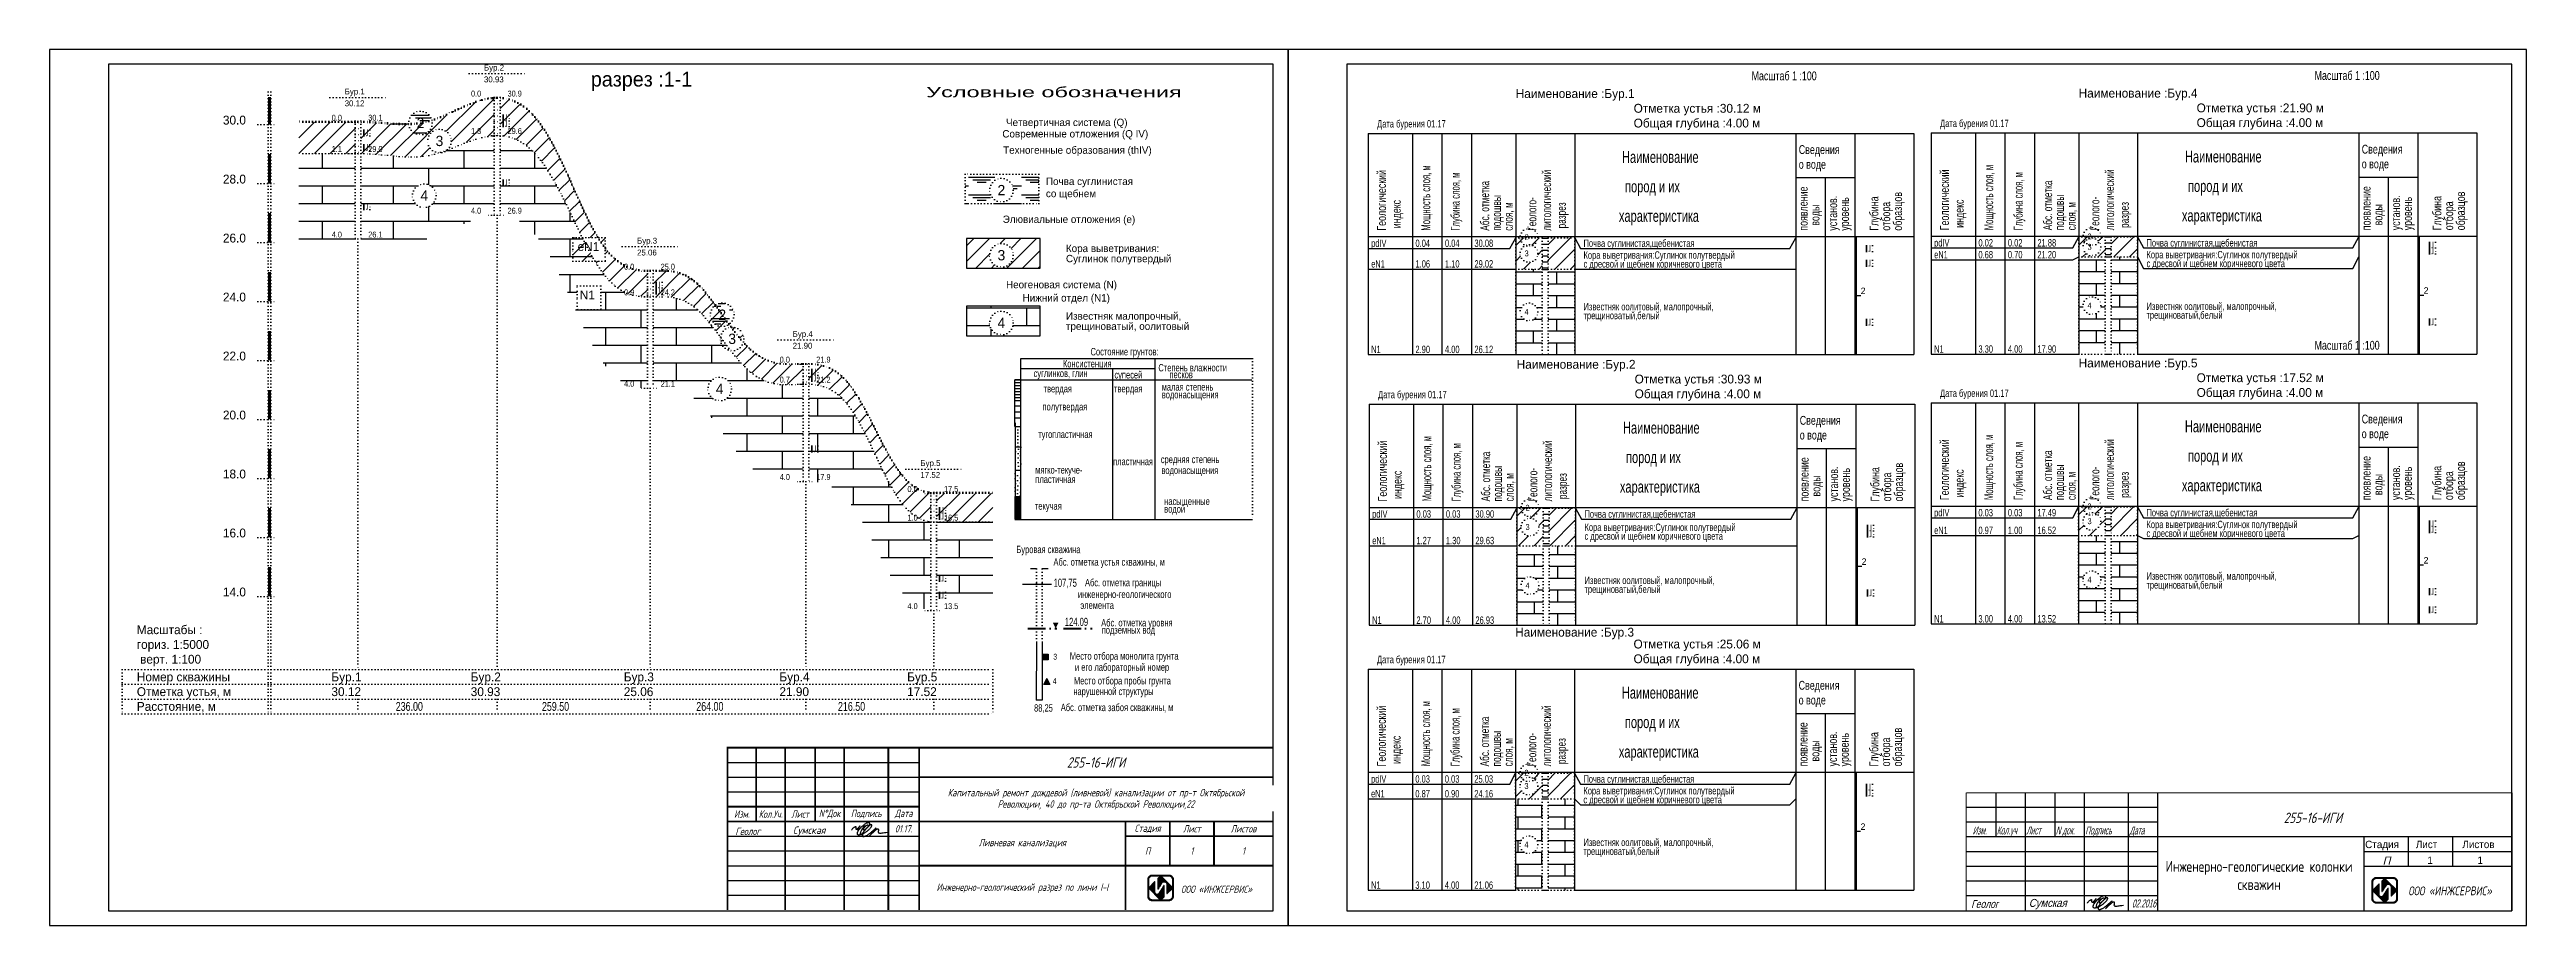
# Model space of a CAD drawing. Extents: x -105 to 735, y -107 to 190.
import ezdxf
from ezdxf.enums import TextEntityAlignment as Align

# ---------------------------------------------------------------- set-up
doc = ezdxf.new("R2010")
doc.units = 0
doc.header["$MEASUREMENT"] = 0
for name, pattern in [('ACAD_ISO10W100', [18, 12, -3, 0, -3]), ('CONTI', [1, 0, 1]), ('L1', [1, 0, 1]), ('L2', [1, 0, 1]), ('L3', [1, 0, 1]), ('L5', [1, 0, 1]), ('L6', [1, 0, 1]), ('L7', [1, 0, 1])]:
    doc.linetypes.add(name, pattern=pattern)
doc.layers.add('05_рамка', color=7, linetype='Continuous', lineweight=20)
for name, color, linetype in [('18_Зарамочное оформление', 7, 'Continuous'), ('CUT_CNS', 7, 'CONTI'), ('CUT_LIT', 7, 'CONTI'), ('CUT_LRS', 7, 'CONTI'), ('CUT_SUB', 7, 'CONTI'), ('CUT_TST', 7, 'CONTI'), ('CUT_WAT', 7, 'CONTI'), ('SHTAMP', 7, 'Continuous'), ('Зарамочное оформление', 7, 'Continuous'), ('У.о', 7, 'Continuous')]:
    doc.layers.add(name, color=color, linetype=linetype)
doc.styles.add('ROMANS', font='romans.shx', dxfattribs={"width": 0.75, "height": 0.2})
doc.styles.add('Romans_2.5_0.75_15', font='romans.shx', dxfattribs={"width": 0.75, "oblique": 15, "height": 2.5})
pattern_1 = [(0, (0, 0), (9, 3), [9, -9]), (0, (1.5, -0.9), (9, 3), [6, -12]), (0, (3, -1.8), (9, 3), [3, -15])]
pattern_2 = [(45, (-348.6232014, -244.5218957), (-0.00449012806, 0.00449012806), []), (135, (-348.6232014, -244.5218957), (-0.00449012806, -0.00449012806), [])]

msp = doc.modelspace()

# ---------------------------------------------------------------- texts
for s, height, p in [('Наименование :Бур.1', 3, (392.63, 173.8)), ('Наименование :Бур.4', 3, (583.55, 173.94)), ('Отметка устья :30.12 м', 3, (432.63, 168.8)), ('Отметка устья :21.90 м', 3, (623.55, 168.94)), ('Общая глубина :4.00 м', 3, (432.63, 163.8)), ('Общая глубина :4.00 м', 3, (623.55, 163.94)), ('2', 2.2, (509.63, 107.3)), ('2', 2.2, (700.55, 107.44)), ('Наименование :Бур.2', 3, (392.96, 82)), ('Наименование :Бур.5', 3, (583.54, 82.45)), ('Отметка устья :30.93 м', 3, (432.96, 77)), ('Отметка устья :17.52 м', 3, (623.54, 77.45)), ('Общая глубина :4.00 м', 3, (623.54, 72.45)), ('Общая глубина :4.00 м', 3, (432.96, 72)), ('2', 2.2, (509.96, 15.5)), ('2', 2.2, (700.54, 15.95)), ('Наименование :Бур.3', 3, (392.46, -8.83)), ('Отметка устья :25.06 м', 3, (432.59, -12.85)), ('Общая глубина :4.00 м', 3, (432.59, -17.85)), ('2', 2.2, (509.59, -74.35))]:
    msp.add_text(s, height=height).set_placement(p)
for s, height, width, p in [('Масштаб 1 :100', 3, 0.75, (472.63, 179.8)), ('Масштаб 1 :100', 3, 0.75, (663.55, 179.94)), ('Дата бурения 01.17', 2.5, 0.7, (345.63, 163.8)), ('Дата бурения 01.17', 2.5, 0.7, (536.55, 163.94)), (' Наименование', 4, 0.7, (427.63, 151.8)), ('о воде', 3, 0.75, (488.63, 149.8)), ('Сведения', 3, 0.75, (488.63, 154.8)), (' Наименование', 4, 0.7, (618.55, 151.94)), ('о воде', 3, 0.75, (679.55, 149.94)), ('Сведения', 3, 0.75, (679.55, 154.94)), ('  пород и их', 4, 0.7, (427.63, 141.8)), ('  пород и их', 4, 0.7, (618.55, 141.94)), ('характеристика', 4, 0.7, (427.63, 131.8)), ('характеристика', 4, 0.7, (618.55, 131.94)), ('2', 2, 0.75, (395.63, 125.6)), ('pdIV', 2.5, 0.6, (534.55, 123.44)), ('2', 2, 0.75, (586.55, 125.84)), ('Почва суглинистая,щебенистая', 2.5, 0.7, (606.55, 123.44)), ('eN1', 2.5, 0.6, (343.63, 116.3)), ('pdIV', 2.5, 0.6, (343.63, 123.3)), ('0.04', 2.5, 0.7, (358.63, 123.3)), ('1.06', 2.5, 0.7, (358.63, 116.3)), ('0.04', 2.5, 0.7, (368.63, 123.3)), ('1.10', 2.5, 0.7, (368.63, 116.3)), ('30.08', 2.5, 0.7, (378.63, 123.3)), ('29.02', 2.5, 0.7, (378.63, 116.3)), ('3', 2, 0.75, (395.63, 120.1)), ('с дресвой и щебнем коричневого цвета', 2.5, 0.7, (415.63, 116.3)), ('Почва суглинистая,щебенистая', 2.5, 0.7, (415.63, 123.3)), ('Кора выветривания:Суглинок полутвердый', 2.5, 0.7, (415.63, 119.3)), ('eN1', 2.5, 0.6, (534.55, 119.44)), ('0.02', 2.5, 0.7, (549.55, 123.44)), ('0.68', 2.5, 0.7, (549.55, 119.44)), ('0.02', 2.5, 0.7, (559.55, 123.44)), ('0.70', 2.5, 0.7, (559.55, 119.44)), ('21.88', 2.5, 0.7, (569.55, 123.44)), ('21.20', 2.5, 0.7, (569.55, 119.44)), ('3', 2, 0.75, (586.55, 122.34)), ('с дресвой и щебнем коричневого цвета', 2.5, 0.7, (606.55, 116.44)), ('Кора выветривания:Суглинок полутвердый', 2.5, 0.7, (606.55, 119.44)), ('4', 2, 0.75, (395.63, 100.3)), ('трещиноватый,белый', 2.5, 0.7, (415.63, 98.8)), ('Известняк оолитовый, малопрочный,', 2.5, 0.7, (415.63, 101.8)), ('4', 2, 0.75, (586.55, 102.44)), ('трещиноватый,белый', 2.5, 0.7, (606.55, 98.94)), ('Известняк оолитовый, малопрочный,', 2.5, 0.7, (606.55, 101.94)), ('N1', 2.5, 0.6, (343.63, 87.3)), ('2.90', 2.5, 0.7, (358.63, 87.3)), ('4.00', 2.5, 0.7, (368.63, 87.3)), ('26.12', 2.5, 0.7, (378.63, 87.3)), ('N1', 2.5, 0.6, (534.55, 87.44)), ('3.30', 2.5, 0.7, (549.55, 87.44)), ('4.00', 2.5, 0.7, (559.55, 87.44)), ('17.90', 2.5, 0.7, (569.55, 87.44)), ('Масштаб 1 :100', 3, 0.75, (663.54, 88.45)), ('Дата бурения 01.17', 2.5, 0.7, (345.96, 72)), ('Дата бурения 01.17', 2.5, 0.7, (536.54, 72.45)), (' Наименование', 4, 0.7, (427.96, 60)), ('о воде', 3, 0.75, (488.96, 58)), ('Сведения', 3, 0.75, (488.96, 63)), (' Наименование', 4, 0.7, (618.54, 60.45)), ('о воде', 3, 0.75, (679.54, 58.45)), ('Сведения', 3, 0.75, (679.54, 63.45)), ('  пород и их', 4, 0.7, (427.96, 50)), ('  пород и их', 4, 0.7, (618.54, 50.45)), ('характеристика', 4, 0.7, (427.96, 40)), ('характеристика', 4, 0.7, (618.54, 40.45)), ('pdIV', 2.5, 0.6, (343.96, 31.5)), ('0.03', 2.5, 0.7, (358.96, 31.5)), ('0.03', 2.5, 0.7, (368.96, 31.5)), ('30.90', 2.5, 0.7, (378.96, 31.5)), ('2', 2, 0.75, (395.96, 33.85)), ('Почва суглинистая,щебенистая', 2.5, 0.7, (415.96, 31.5)), ('pdIV', 2.5, 0.6, (534.54, 31.95)), ('0.03', 2.5, 0.7, (549.54, 31.95)), ('0.03', 2.5, 0.7, (559.54, 31.95)), ('17.49', 2.5, 0.7, (569.54, 31.95)), ('2', 2, 0.75, (586.54, 34.3)), ('Почва суглинистая,щебенистая', 2.5, 0.7, (606.54, 31.95)), ('3', 2, 0.75, (395.96, 27.35)), ('с дресвой и щебнем коричневого цвета', 2.5, 0.7, (415.96, 24)), ('Кора выветривания:Суглинок полутвердый', 2.5, 0.7, (415.96, 27)), ('eN1', 2.5, 0.6, (534.54, 25.95)), ('0.97', 2.5, 0.7, (549.54, 25.95)), ('1.00', 2.5, 0.7, (559.54, 25.95)), ('16.52', 2.5, 0.7, (569.54, 25.95)), ('3', 2, 0.75, (586.54, 29.3)), ('с дресвой и щебнем коричневого цвета', 2.5, 0.7, (606.54, 24.95)), ('Кора выветривания:Суглинок полутвердый', 2.5, 0.7, (606.54, 27.95)), ('eN1', 2.5, 0.6, (343.96, 22.5)), ('1.27', 2.5, 0.7, (358.96, 22.5)), ('1.30', 2.5, 0.7, (368.96, 22.5)), ('29.63', 2.5, 0.7, (378.96, 22.5)), ('4', 2, 0.75, (395.96, 7.5)), ('трещиноватый,белый', 2.5, 0.7, (415.96, 6)), ('Известняк оолитовый, малопрочный,', 2.5, 0.7, (415.96, 9)), ('4', 2, 0.75, (586.54, 9.45)), ('трещиноватый,белый', 2.5, 0.7, (606.54, 7.45)), ('Известняк оолитовый, малопрочный,', 2.5, 0.7, (606.54, 10.45)), ('N1', 2.5, 0.6, (343.96, -4.5)), ('2.70', 2.5, 0.7, (358.96, -4.5)), ('4.00', 2.5, 0.7, (368.96, -4.5)), ('26.93', 2.5, 0.7, (378.96, -4.5)), ('N1', 2.5, 0.6, (534.54, -4.05)), ('3.00', 2.5, 0.7, (549.54, -4.05)), ('4.00', 2.5, 0.7, (559.54, -4.05)), ('13.52', 2.5, 0.7, (569.54, -4.05)), ('Дата бурения 01.17', 2.5, 0.7, (345.59, -17.85)), ('Сведения', 3, 0.75, (488.59, -26.85)), (' Наименование', 4, 0.7, (427.59, -29.85)), ('о воде', 3, 0.75, (488.59, -31.85)), ('  пород и их', 4, 0.7, (427.59, -39.85)), ('характеристика', 4, 0.7, (427.59, -49.85)), ('pdIV', 2.5, 0.6, (343.59, -58.35)), ('0.03', 2.5, 0.7, (358.59, -58.35)), ('0.03', 2.5, 0.7, (368.59, -58.35)), ('25.03', 2.5, 0.7, (378.59, -58.35)), ('3', 2, 0.75, (395.59, -60.5)), ('2', 2, 0.75, (395.59, -56)), ('Почва суглинистая,щебенистая', 2.5, 0.7, (415.59, -58.35)), ('eN1', 2.5, 0.6, (343.59, -63.35)), ('0.87', 2.5, 0.7, (358.59, -63.35)), ('0.90', 2.5, 0.7, (368.59, -63.35)), ('24.16', 2.5, 0.7, (378.59, -63.35)), ('с дресвой и щебнем коричневого цвета', 2.5, 0.7, (415.59, -65.35)), ('Кора выветривания:Суглинок полутвердый', 2.5, 0.7, (415.59, -62.35)), ('4', 2, 0.75, (395.59, -80.35)), ('трещиноватый,белый', 2.5, 0.7, (415.59, -82.85)), ('Известняк оолитовый, малопрочный,', 2.5, 0.7, (415.59, -79.85)), ('N1', 2.5, 0.6, (343.59, -94.35)), ('3.10', 2.5, 0.7, (358.59, -94.35)), ('4.00', 2.5, 0.7, (368.59, -94.35)), ('21.06', 2.5, 0.7, (378.59, -94.35))]:
    msp.add_text(s, height=height, dxfattribs=dict(width=width)).set_placement(p)
for s, width, p in [('Геологический', 0.75, (348.63, 128.8)), ('Мощность слоя, м', 0.65, (363.63, 128.8)), ('Глубина слоя, м', 0.65, (373.63, 128.8)), ('Абс. отметка', 0.7, (383.63, 128.8)), ('литологический', 0.7, (404.63, 128.8)), ('появление', 0.75, (491.63, 128.8)), ('Геологический', 0.75, (539.55, 128.94)), ('Мощность слоя, м', 0.65, (554.55, 128.94)), ('Глубина слоя, м', 0.65, (564.55, 128.94)), ('Абс. отметка', 0.7, (574.55, 128.94)), ('литологический', 0.7, (595.55, 128.94)), ('появление', 0.75, (682.55, 128.94)), (' индекс', 0.75, (353.63, 128.8)), ('подошвы', 0.7, (387.63, 128.8)), ('слоя, м', 0.7, (391.63, 128.8)), ('Геолого-', 0.7, (399.63, 128.8)), (' разрез', 0.7, (409.63, 128.8)), ('  воды', 0.75, (495.63, 128.8)), ('установ.', 0.75, (501.63, 128.8)), ('уровень', 0.75, (505.63, 128.8)), ('Глубина', 0.75, (515.63, 128.8)), ('отбора', 0.75, (519.63, 128.8)), ('образцов', 0.75, (523.63, 128.8)), (' индекс', 0.75, (544.55, 128.94)), ('подошвы', 0.7, (578.55, 128.94)), ('слоя, м', 0.7, (582.55, 128.94)), ('Геолого-', 0.7, (590.55, 128.94)), (' разрез', 0.7, (600.55, 128.94)), ('  воды', 0.75, (686.55, 128.94)), ('установ.', 0.75, (692.55, 128.94)), ('уровень', 0.75, (696.55, 128.94)), ('Глубина', 0.75, (706.55, 128.94)), ('отбора', 0.75, (710.55, 128.94)), ('образцов', 0.75, (714.55, 128.94)), ('Мощность слоя, м', 0.65, (363.96, 37)), ('Мощность слоя, м', 0.65, (554.54, 37.45)), ('Геологический', 0.75, (348.96, 37)), ('Глубина слоя, м', 0.65, (373.96, 37)), ('Абс. отметка', 0.7, (383.96, 37)), ('литологический', 0.7, (404.96, 37)), ('появление', 0.75, (491.96, 37)), ('Геологический', 0.75, (539.54, 37.45)), ('Глубина слоя, м', 0.65, (564.54, 37.45)), ('Абс. отметка', 0.7, (574.54, 37.45)), ('литологический', 0.7, (595.54, 37.45)), ('появление', 0.75, (682.54, 37.45)), ('образцов', 0.75, (714.54, 37.45)), (' индекс', 0.75, (353.96, 37)), ('подошвы', 0.7, (387.96, 37)), ('слоя, м', 0.7, (391.96, 37)), ('Геолого-', 0.7, (399.96, 37)), (' разрез', 0.7, (409.96, 37)), ('  воды', 0.75, (495.96, 37)), ('установ.', 0.75, (501.96, 37)), ('уровень', 0.75, (505.96, 37)), ('Глубина', 0.75, (515.96, 37)), ('отбора', 0.75, (519.96, 37)), ('образцов', 0.75, (523.96, 37)), (' индекс', 0.75, (544.54, 37.45)), ('подошвы', 0.7, (578.54, 37.45)), ('слоя, м', 0.7, (582.54, 37.45)), ('Геолого-', 0.7, (590.54, 37.45)), (' разрез', 0.7, (600.54, 37.45)), ('  воды', 0.75, (686.54, 37.45)), ('установ.', 0.75, (692.54, 37.45)), ('уровень', 0.75, (696.54, 37.45)), ('Глубина', 0.75, (706.54, 37.45)), ('отбора', 0.75, (710.54, 37.45)), ('Геологический', 0.75, (348.59, -52.85)), ('Мощность слоя, м', 0.65, (363.59, -52.85)), ('Глубина слоя, м', 0.65, (373.59, -52.85)), ('литологический', 0.7, (404.59, -52.85)), ('Абс. отметка', 0.7, (383.59, -52.85)), ('подошвы', 0.7, (387.59, -52.85)), ('Геолого-', 0.7, (399.59, -52.85)), ('появление', 0.75, (491.59, -52.85)), ('установ.', 0.75, (501.59, -52.85)), ('уровень', 0.75, (505.59, -52.85)), ('Глубина', 0.75, (515.59, -52.85)), ('образцов', 0.75, (523.59, -52.85)), (' индекс', 0.75, (353.59, -52.85)), ('слоя, м', 0.7, (391.59, -52.85)), (' разрез', 0.7, (409.59, -52.85)), ('  воды', 0.75, (495.59, -52.85)), ('отбора', 0.75, (519.59, -52.85))]:
    msp.add_text(s, height=3, rotation=90, dxfattribs=dict(width=width)).set_placement(p)
at = {"color": 7}
for s, p in [('Стадия', (680.71, -80.55)), ('Лист', (697.89, -80.55)), ('1', (701.8, -85.92)), ('Листов', (713.68, -80.55)), ('1', (718.8, -85.92))]:
    msp.add_text(s, height=2.5, dxfattribs=at).set_placement(p)
at = {"color": 7, "insert": (644.73, -84.92), "char_height": 2.7, "width": 70, "attachment_point": 2, "style": 'ROMANS'}
msp.add_mtext('{\\H1.3636x;\\C0;Инженерно-геологические колонки скважин}', dxfattribs=at)
at = {"layer": '18_Зарамочное оформление', "color": 7, "linetype": 'Continuous', "lineweight": 18, "style": 'Romans_2.5_0.75_15', "oblique": 15}
for s, width, p in [('Геолог', 0.800695, (127.97, -76.09)), ('Сумская', 0.90482, (147.52, -75.72))]:
    msp.add_text(s, height=2.5, dxfattribs=dict(at, width=width)).set_placement(p)
at = {"layer": '18_Зарамочное оформление', "color": 1, "linetype": 'Continuous', "lineweight": 35, "char_height": 3.5, "width": 120, "attachment_point": 5, "line_spacing_factor": 1.071429, "style": 'Romans_2.5_0.75_15'}
for insert in [(250.3, -51.5), (662.98, -70.26)]:
    msp.add_mtext('{\\C256;255-16-ИГИ}', dxfattribs=dict(at, insert=insert))
at = {"layer": '18_Зарамочное оформление', "color": 7, "linetype": 'Continuous', "lineweight": 18, "char_height": 2.5, "attachment_point": 5, "style": 'Romans_2.5_0.75_15'}
for s, insert, width, line_spacing_factor in [('{\\Q14;Изм.}', (130.18, -69), 9.77, 1.076389), ('{\\Q14;Кол.Уч.}', (139.96, -69), 9.78, 1.076389), ('{\\Q14;Лист}', (149.96, -69), 10.22, 1.076389), ('{\\Q14;N%%dДок}', (159.96, -69), 9.78, 1.076389), ('{\\Q14;Подпись}', (172.35, -69), 15, 1.076389), ('{\\Q14;01.17.}', (185.07, -74), 10.45, 1.076389), ('Ливневая канализация', (225.3, -79), 70, 0.925926), ('Инженерно-геологический разрез по лини I-I', (225.3, -94.13), 70, 0.925926)]:
    msp.add_mtext(s, dxfattribs=dict(at, insert=insert, width=width, line_spacing_factor=line_spacing_factor))
for s, insert, width in [('Стадия', (267.8, -74), 15), ('Лист', (282.8, -74), 15), ('Листов', (300.3, -74), 20), ('П', (267.8, -81.5), 15), ('1', (282.8, -81.5), 15), ('1', (300.3, -81.5), 20)]:
    msp.add_mtext(s, dxfattribs=dict(at, insert=insert, width=width))
at = {"layer": 'CUT_LIT'}
for s, height, p in [('Бур.2', 2, (42.74, 183.1)), ('Бур.1', 2, (-4.5, 175)), ('30.93', 2, (42.74, 179.1)), ('разрез :1-1 ', 5, (78.98, 177.69)), ('30.12', 2, (-4.5, 171)), ('Бур.3', 2, (94.65, 124.4)), ('25.06', 2, (94.65, 120.4)), ('Бур.4', 2, (147.43, 92.8)), ('21.90', 2, (147.43, 88.8)), ('Бур.5', 2, (190.75, 49)), ('17.52', 2, (190.75, 45))]:
    msp.add_text(s, height=height, dxfattribs=at).set_placement(p)
at = {"layer": 'CUT_LIT', "color": 0, "width": 0.9}
for s, p in [('0.0', (-8.9, 166.1)), ('30.1', (3.5, 166.1)), ('0.0', (38.34, 174.3)), ('30.9', (50.74, 174.3)), ('1.3', (38.34, 161.6)), ('29.6', (50.74, 161.6)), ('1.1', (-8.9, 155.5)), ('29.0', (3.5, 155.5)), ('4.0', (38.34, 134.6)), ('26.9', (50.74, 134.6)), ('4.0', (-8.9, 126.5)), ('26.1', (3.5, 126.5)), ('0.0', (90.25, 115.6)), ('25.0', (102.65, 115.6)), ('0.9', (90.25, 106.9)), ('24.2', (102.65, 106.9)), ('0.0', (143.03, 84.1)), ('21.9', (155.43, 84.1)), ('4.0', (90.25, 75.9)), ('21.1', (102.65, 75.9)), ('0.7', (143.03, 77.3)), ('21.2', (155.43, 77.3)), ('4.0', (143.03, 44.3)), ('17.9', (155.43, 44.3)), ('0.0', (186.35, 40.2)), ('17.5', (198.75, 40.2)), ('1.0', (186.35, 30.5)), ('16.5', (198.75, 30.5)), ('4.0', (186.35, 0.5)), ('13.5', (198.75, 0.5))]:
    msp.add_text(s, height=2, dxfattribs=at).set_placement(p)
at = {"layer": 'CUT_LRS', "color": 0}
for s, p in [('30.0', (-45.8, 164.8)), ('28.0', (-45.8, 144.8)), ('26.0', (-45.8, 124.8)), ('24.0', (-45.8, 104.8)), ('22.0', (-45.8, 84.8)), ('20.0', (-45.8, 64.8)), ('18.0', (-45.8, 44.8)), ('16.0', (-45.8, 24.8)), ('14.0', (-45.8, 4.8))]:
    msp.add_text(s, height=3, dxfattribs=at).set_placement(p)
at = {"layer": 'CUT_LRS'}
for s, p in [('2', (21.19, 165.35)), ('3', (27.64, 159.24)), ('2', (218.21, 142.59)), ('4', (22.48, 140.69)), ('3', (218.21, 120.49)), ('2', (123.55, 100.34)), ('3', (126.91, 92.15)), ('4', (218.21, 97.54)), ('4', (122.66, 75.16))]:
    msp.add_text(s, height=3.5, dxfattribs=at).set_placement(p, align=Align.MIDDLE)
for s, p in [('eN1', (81.85, 121.02)), ('N1', (80.36, 104.59))]:
    msp.add_text(s, height=3, dxfattribs=at).set_placement(p, align=Align.BOTTOM_RIGHT)
at = {"layer": 'CUT_SUB'}
for s, p in [('Масштабы :', (-75, -8)), ('гориз. 1:5000', (-75, -13)), (' верт. 1:100', (-75, -18)), ('Номеp скважины', (-75, -24)), ('Бур.1', (-9, -24)), ('Бур.2', (38.24, -24)), ('Бур.3', (90.15, -24)), ('Бур.4', (142.93, -24)), ('Бур.5', (186.25, -24)), ('Отметка устья, м', (-75, -29)), ('Расстояние, м', (-75, -34)), ('30.12', (-9, -29)), ('30.93', (38.24, -29)), ('25.06', (90.15, -29)), ('21.90', (142.93, -29)), ('17.52', (186.25, -29))]:
    msp.add_text(s, height=3, dxfattribs=at).set_placement(p)
at = {"layer": 'CUT_SUB', "width": 0.75}
for s, p in [('236.00', (12.82, -34)), ('259.50', (62.4, -34)), ('264.00', (114.74, -34)), ('216.50', (162.79, -34))]:
    msp.add_text(s, height=3, dxfattribs=at).set_placement(p)
at = {"layer": 'CUT_TST', "color": 7, "width": 0.7}
for s, p in [('3', (235.81, -16.65)), ('4', (235.63, -24.89))]:
    msp.add_text(s, height=2, dxfattribs=at).set_placement(p)
at = {"layer": 'SHTAMP', "color": 7, "lineweight": 25, "style": 'ROMANS', "oblique": 15, "width": 0.75}
msp.add_text('ООО «ИНЖСЕРВИС»', height=2.5, dxfattribs=at).set_placement((279.11, -95.74))
at = {"layer": 'SHTAMP', "color": 7, "style": 'ROMANS', "oblique": 10, "width": 0.75}
msp.add_text('ООО «ИНЖСЕРВИС»', height=3, dxfattribs=at).set_placement((695.36, -96.55))
at = {"layer": 'Зарамочное оформление', "color": 7, "linetype": 'Continuous', "lineweight": 15, "oblique": 15}
for s, width, p in [('Изм.', 0.5, (547.57, -75.92)), ('Кол.уч', 0.5, (555.77, -75.92)), ('Лист', 0.5, (565.77, -75.92)), ('N док.', 0.5, (575.77, -75.92)), ('Подпись', 0.5, (585.77, -75.92)), ('Дата', 0.5, (600.77, -75.92)), ('Геолог', 0.800695, (547.08, -100.85)), ('Сумская', 0.90482, (566.63, -100.48)), ('02.2016', 0.5, (601.63, -100.67))]:
    msp.add_text(s, height=2.7, dxfattribs=dict(at, width=width)).set_placement(p)
msp.add_text('П', height=2.7, dxfattribs=at).set_placement((687.95, -84.77), align=Align.MIDDLE_CENTER)
at = {"layer": 'У.о'}
for s, height, width, p in [('Условные обозначения', 3.5, 1.7, (192.71, 174.07)), ('Состояние грунтов:', 2.5, 0.7, (248.45, 86.52)), ('Буровая скважина ', 2.5, 0.7, (223.29, 19.47)), ('Абс. отметка устья скважины, м', 2.5, 0.7, (235.87, 15.23)), ('Абс. отметка границы ', 2.5, 0.7, (246.57, 8.25)), ('инженерно-геологического ', 2.5, 0.7, (244.15, 4.26)), ('элемента', 2.5, 0.7, (245, 0.55)), ('Место отбора монолита грунта', 2.5, 0.7, (241.42, -16.66)), ('Место отбора пробы грунта', 2.5, 0.7, (242.81, -25.05)), ('и его лабораторный номер', 2.5, 0.7, (243.16, -20.44)), ('88,25', 2.5, 0.7, (229.29, -34.27)), ('Абс. отметка забоя скважины, м', 2.5, 0.7, (238.35, -34.1)), ('нарушенной структуры', 2.5, 0.7, (242.61, -28.67))]:
    msp.add_text(s, height=height, dxfattribs=dict(at, width=width)).set_placement(p)
at = {"layer": 'У.о', "color": 7}
for s, p in [('Современные отложения (Q IV)', (218.53, 160.41)), ('Четвертичная система (Q)', (219.78, 164.28)), ('Техногенные образования (thIV)', (218.8, 154.88)), ('со щебнем', (233.32, 140.16)), ('Почва суглинистая', (233.32, 144.3)), ('Элювиальные отложения (е)', (218.67, 131.43)), ('Суглинок полутвердый', (240.1, 118.11)), ('Кора выветривания:', (240.1, 121.55)), ('Неогеновая система (N)', (219.78, 109.29)), ('Нижний отдел (N1)', (225.42, 104.79)), ('Известняк малопрочный,', (240.1, 98.61)), ('трещиноватый, оолитовый', (240.1, 95.17))]:
    msp.add_text(s, height=2.5, dxfattribs=at).set_placement(p)
for s, height, width, p in [('Консистенция', 2.5, 0.7, (239.07, 82.44)), ('суглинков, глин', 2.5, 0.7, (229.13, 79.17)), ('твердая', 2.5, 0.7, (232.52, 73.97)), ('твердая', 2.5, 0.7, (256.41, 73.97)), ('супесей', 2.5, 0.7, (256.55, 78.69)), ('Степень влажности', 2.5, 0.7, (271.45, 81.09)), ('малая степень ', 2.5, 0.7, (272.59, 74.59)), ('песков', 2.5, 0.7, (275.2, 78.79)), ('полутвердая', 2.5, 0.7, (232.17, 67.86)), ('водонасыщения', 2.5, 0.7, (272.59, 71.97)), ('тугопластичная', 2.5, 0.7, (230.69, 58.5)), ('пластичная', 2.5, 0.6, (256.15, 49.3)), ('средняя степень ', 2.5, 0.7, (272.27, 49.99)), ('мягко-текуче-', 2.5, 0.7, (229.71, 46.44)), ('пластичная', 2.5, 0.7, (229.71, 43.25)), ('водонасыщения', 2.5, 0.7, (272.47, 46.32)), ('текучая', 2.5, 0.7, (229.58, 34.18)), ('насыщенные', 2.5, 0.7, (273.42, 35.82)), ('водой', 2.5, 0.7, (273.42, 33.2)), ('107,75', 2.75, 0.7, (235.93, 8.06)), ('124.09', 2.75, 0.7, (239.73, -5.2)), ('Абс. отметка уровня', 2.5, 0.7, (252.05, -5.39)), ('подземных вод', 2.5, 0.7, (252.23, -7.83))]:
    msp.add_text(s, height=height, dxfattribs=dict(at, width=width)).set_placement(p)

# ---------------------------------------------------------------- blocks, each defined once
blk = doc.blocks.new('UZ_970')
at = {"layer": 'CUT_TST', "color": 0}
for p, q in [((0, 0), (0, 2)), ((0, 2), (2, 2)), ((0, 1.8), (2, 1.8)), ((0, 1.6), (2, 1.6)), ((0, 1.4), (2, 1.4)), ((0, 1.2), (2, 1.2)), ((0, 1), (2, 1)), ((0, 0.8), (2, 0.8)), ((0, 0.6), (2, 0.6)), ((0, 0.4), (2, 0.4)), ((0, 0.2), (2, 0.2)), ((2, 0), (0, 0)), ((2, 2), (2, 0))]:
    blk.add_line(p, q, dxfattribs=at)
blk = doc.blocks.new('инжсервис')
h = blk.add_hatch()
h.set_pattern_fill('ANSI37', scale=0.002, style=0)
h.set_pattern_definition(pattern_2)
h.paths.add_polyline_path([(0.68, 0.827), (0.114, 0.827, 0.425748), (-0.039, 0.671), (-0.039, 0.11, 0.425721), (0.114, -0.045), (0.682, -0.045, 0.421792), (0.833, 0.11), (0.833, 0.671, 0.425748)])
h.paths.add_polyline_path([(0.799, 0.667), (0.799, 0.114, -0.427765), (0.668, -0.011), (0.126, -0.011, -0.427765), (-0.005, 0.114), (-0.005, 0.667, -0.427765), (0.126, 0.792), (0.668, 0.792, -0.427765)], flags=16)
h = blk.add_hatch()
h.set_pattern_fill('ANSI37', scale=0.002, style=0)
h.set_pattern_definition(pattern_2)
h.paths.add_polyline_path([(0.516, 0.482), (0.344, 0.215, -0.766753), (0.204, 0.259), (0.206, 0.617), (-0.005, 0.406), (-0.005, 0.375), (0.381, -0.011), (0.413, -0.011), (0.516, 0.091)])
h = blk.add_hatch()
h.set_pattern_fill('ANSI37', scale=0.002, style=0)
h.set_pattern_definition(pattern_2)
h.paths.add_polyline_path([(0.613, 0.484), (0.613, 0.189), (0.799, 0.374), (0.799, 0.407), (0.413, 0.792), (0.381, 0.792), (0.304, 0.715), (0.304, 0.333), (0.449, 0.559, -0.758089)])
blk = doc.blocks.new('A$C302F5828')
at = {"layer": 'CUT_LRS', "color": 7}
blk.add_lwpolyline([(0, 0), (25, 0), (25, 10), (0, 10)], close=True, dxfattribs=at)

# ---------------------------------------------------------------- hatches: boundary and pattern name
at = {"linetype": 'Continuous'}
h = msp.add_hatch(dxfattribs=at)
h.set_pattern_fill('SUGL_D', color=256, scale=30, style=0)
h.set_pattern_definition([(45, (342.6257, 126.802), (-2.65165, 2.65165), [])])
edge = h.paths.add_edge_path(flags=16)
edge.add_arc((397.13, 121.1), 3, 0, 360)
h.paths.add_polyline_path([(403.63, 115.8), (412.63, 115.8), (412.63, 126.4), (403.63, 126.4)])
h.paths.add_polyline_path([(392.63, 115.8), (401.63, 115.8), (401.63, 126.4), (392.63, 126.4)])
h = msp.add_hatch(dxfattribs=at)
h.set_pattern_fill('SUGL_D', color=256, scale=30, style=0)
h.set_pattern_definition([(45, (533.5456, 126.9357), (-2.65165, 2.65165), [])])
edge = h.paths.add_edge_path(flags=16)
edge.add_arc((588.05, 123.34), 3, 0, 360)
h.paths.add_polyline_path([(594.55, 119.94), (603.55, 119.94), (603.55, 126.74), (594.55, 126.74)])
h.paths.add_polyline_path([(583.55, 119.94), (592.55, 119.94), (592.55, 126.74), (583.55, 126.74)])
h = msp.add_hatch(dxfattribs=at)
h.set_pattern_fill('IZVEST', color=256, scale=20, style=0)
h.set_pattern_definition([(0, (533.5456, 126.9357), (0, 4), []), (90, (533.546, 126.936), (-8, 4), [4, -4])])
edge = h.paths.add_edge_path(flags=16)
edge.add_arc((588.05, 103.44), 3, 0, 360)
h.paths.add_polyline_path([(594.55, 86.94), (603.55, 86.94), (603.55, 119.94), (594.55, 119.94)])
h.paths.add_polyline_path([(583.55, 86.94), (592.55, 86.94), (592.55, 119.94), (583.55, 119.94)])
h = msp.add_hatch(dxfattribs=at)
h.set_pattern_fill('IZVEST', color=256, scale=20, style=0)
h.set_pattern_definition([(0, (342.6257, 126.802), (0, 4), []), (90, (342.626, 126.802), (-8, 4), [4, -4])])
edge = h.paths.add_edge_path(flags=16)
edge.add_arc((397.13, 101.3), 3, 0, 360)
h.paths.add_polyline_path([(403.63, 86.8), (412.63, 86.8), (412.63, 115.8), (403.63, 115.8)])
h.paths.add_polyline_path([(392.63, 86.8), (401.63, 86.8), (401.63, 115.8), (392.63, 115.8)])
h = msp.add_hatch(dxfattribs=at)
h.set_pattern_fill('SUGL_D', color=256, scale=30, style=0)
h.set_pattern_definition([(45, (342.9576, 35.0025), (-2.65165, 2.65165), [])])
edge = h.paths.add_edge_path(flags=16)
edge.add_arc((397.46, 28.35), 3, 0, 360)
h.paths.add_polyline_path([(403.96, 22), (412.96, 22), (412.96, 34.7), (403.96, 34.7)])
h.paths.add_polyline_path([(392.96, 22), (401.96, 22), (401.96, 34.7), (392.96, 34.7)])
h = msp.add_hatch(dxfattribs=at)
h.set_pattern_fill('SUGL_D', color=256, scale=30, style=0)
h.set_pattern_definition([(45, (533.5402, 35.4466), (-2.65165, 2.65165), [])])
edge = h.paths.add_edge_path(flags=16)
edge.add_arc((588.04, 30.3), 3, 0, 360)
h.paths.add_polyline_path([(594.54, 25.45), (603.54, 25.45), (603.54, 35.15), (594.54, 35.15)])
h.paths.add_polyline_path([(583.54, 25.45), (592.54, 25.45), (592.54, 35.15), (583.54, 35.15)])
h = msp.add_hatch(dxfattribs=at)
h.set_pattern_fill('IZVEST', color=256, scale=20, style=0)
h.set_pattern_definition([(0, (533.5402, 35.4466), (0, 4), []), (90, (533.54, 35.447), (-8, 4), [4, -4])])
edge = h.paths.add_edge_path(flags=16)
edge.add_arc((588.04, 10.45), 3, 0, 360)
h.paths.add_polyline_path([(594.54, -4.55), (603.54, -4.55), (603.54, 25.45), (594.54, 25.45)])
h.paths.add_polyline_path([(583.54, -4.55), (592.54, -4.55), (592.54, 25.45), (583.54, 25.45)])
h = msp.add_hatch(dxfattribs=at)
h.set_pattern_fill('IZVEST', color=256, scale=20, style=0)
h.set_pattern_definition([(0, (342.9576, 35.0025), (0, 4), []), (90, (342.958, 35.0025), (-8, 4), [4, -4])])
edge = h.paths.add_edge_path(flags=16)
edge.add_arc((397.46, 8.5), 3, 0, 360)
h.paths.add_polyline_path([(403.96, -5), (412.96, -5), (412.96, 22), (403.96, 22)])
h.paths.add_polyline_path([(392.96, -5), (401.96, -5), (401.96, 22), (392.96, 22)])
h = msp.add_hatch(dxfattribs=at)
h.set_pattern_fill('SUGL_D', color=256, scale=30, style=0)
h.set_pattern_definition([(45, (342.585, -54.8465), (-2.65165, 2.65165), [])])
edge = h.paths.add_edge_path(flags=16)
edge.add_arc((397.09, -59.5), 3, 0, 360)
h.paths.add_polyline_path([(403.59, -63.85), (412.59, -63.85), (412.59, -55.15), (403.59, -55.15)])
h.paths.add_polyline_path([(392.59, -63.85), (401.59, -63.85), (401.59, -55.15), (392.59, -55.15)])
h = msp.add_hatch(dxfattribs=at)
h.set_pattern_fill('IZVEST', color=256, scale=20, style=0)
h.set_pattern_definition([(0, (-374.5665, -25.969), (0, 4), []), (90, (-374.5665, -25.969), (-8, 4), [4, -4])])
edge = h.paths.add_edge_path(flags=16)
edge.add_arc((397.09, -79.35), 3, 0, 360)
h.paths.add_polyline_path([(403.59, -94.85), (412.59, -94.85), (412.59, -63.85), (403.59, -63.85)])
h.paths.add_polyline_path([(392.59, -94.85), (401.59, -94.85), (401.59, -63.85), (392.59, -63.85)])
at = {"layer": 'CUT_LRS'}
h = msp.add_hatch(dxfattribs=at)
h.set_pattern_fill('IZVEST', color=252, scale=30, style=0)
h.set_pattern_definition([(0, (0, 0), (0, 6), []), (90, (0, 0), (-12, 6), [6, -6])])
h.paths.add_polyline_path([(74.36, 106.09), (74.36, 110.09), (82.36, 110.09), (82.36, 102.09), (74.36, 102.09)], flags=16)
edge = h.paths.add_edge_path(flags=16)
edge.add_arc((122.66, 75.16), 4, 0, 360)
edge = h.paths.add_edge_path(flags=16)
edge.add_arc((22.48, 140.69), 4, 0, 360)
h.paths.add_polyline_path([(195.25, 0.09), (215.25, 0.09), (215.25, 30.1), (195.25, 30.1), (193.59, 30.22), (191.93, 30.6), (189.93, 31.45), (187.93, 32.8), (185.93, 34.69), (183.93, 37.16), (181.93, 40.18), (179.93, 43.72), (177.93, 47.65), (175.93, 51.83), (173.93, 56.06), (171.93, 60.15), (169.93, 63.93), (167.93, 67.26), (165.93, 70.05), (163.93, 72.29), (161.93, 73.99), (159.93, 75.21), (157.93, 76.01), (155.93, 76.48), (153.93, 76.71), (151.93, 76.78), (150.54, 76.76), (149.15, 76.72), (147.15, 76.64), (145.15, 76.61), (143.15, 76.7), (141.15, 76.97), (139.15, 77.47), (137.15, 78.27), (135.15, 79.4), (133.15, 80.88), (131.15, 82.7), (129.15, 84.84), (127.15, 87.24), (125.15, 89.83), (123.15, 92.51), (121.15, 95.17), (119.15, 97.71), (117.15, 100.03), (115.15, 102.04), (113.15, 103.63), (111.15, 104.81), (109.15, 105.61), (107.15, 106.1), (105.15, 106.35), (103.15, 106.43), (101.15, 106.42), (99.15, 106.41), (97.2, 106.45), (95.24, 106.62), (93.24, 106.99), (91.24, 107.64), (89.24, 108.63), (87.24, 110.04), (85.24, 111.9), (83.24, 114.25), (81.24, 117.08), (79.24, 120.44), (77.24, 124.19), (75.24, 128.21), (73.24, 132.38), (71.24, 136.55), (69.24, 140.61), (67.24, 144.42), (65.24, 147.91), (63.24, 150.99), (61.24, 153.64), (59.24, 155.84), (57.24, 157.61), (55.24, 158.96), (53.24, 159.94), (51.24, 160.59), (49.24, 160.94), (47.24, 161.05), (45.62, 160.99), (44, 160.79), (42, 160.4), (40, 159.85), (38, 159.19), (36, 158.44), (34, 157.64), (32, 156.84), (30, 156.08), (28, 155.39), (26, 154.8), (24, 154.34), (22, 154.02), (20, 153.85), (18, 153.8), (16, 153.85), (14, 153.99), (12, 154.17), (10, 154.38), (8, 154.57), (6, 154.74), (4, 154.87), (2, 154.96), (0, 154.98), (-20, 154.98), (-20, 125.98), (0, 125.98), (2, 125.96), (4, 125.89), (6, 125.77), (8, 125.63), (10, 125.47), (12, 125.32), (14, 125.21), (16, 125.16), (18, 125.21), (20, 125.38), (22, 125.7), (24, 126.16), (26, 126.78), (28, 127.52), (30, 128.36), (32, 129.27), (34, 130.2), (36, 131.11), (38, 131.96), (40, 132.71), (42, 133.32), (44, 133.76), (45.62, 133.98), (47.24, 134.05), (49.24, 133.93), (51.24, 133.54), (53.24, 132.84), (55.24, 131.77), (57.24, 130.31), (59.24, 128.4), (61.24, 126.03), (63.24, 123.18), (65.24, 119.87), (67.24, 116.13), (69.24, 112.04), (71.24, 107.7), (73.24, 103.23), (75.24, 98.78), (77.24, 94.47), (79.24, 90.46), (81.24, 86.87), (83.24, 83.84), (85.24, 81.33), (87.24, 79.33), (89.24, 77.82), (91.24, 76.74), (93.24, 76.04), (95.24, 75.64), (97.2, 75.45), (99.15, 75.41), (101.15, 75.43), (103.15, 75.44), (105.15, 75.36), (107.15, 75.12), (109.15, 74.62), (111.15, 73.81), (113.15, 72.6), (115.15, 70.97), (117.15, 68.91), (119.15, 66.48), (121.15, 63.82), (123.15, 61.02), (125.15, 58.2), (127.15, 55.46), (129.15, 52.9), (131.15, 50.61), (133.15, 48.64), (135.15, 47.02), (137.15, 45.76), (139.15, 44.85), (141.15, 44.24), (143.15, 43.88), (145.15, 43.72), (147.15, 43.7), (149.15, 43.74), (150.54, 43.77), (151.93, 43.78), (153.93, 43.73), (155.93, 43.53), (157.93, 43.12), (159.93, 42.4), (161.93, 41.31), (163.93, 39.76), (165.93, 37.7), (167.93, 35.11), (169.93, 32.01), (171.93, 28.49), (173.93, 24.66), (175.93, 20.68), (177.93, 16.75), (179.93, 13.03), (181.93, 9.69), (183.93, 6.81), (185.93, 4.47), (187.93, 2.67), (189.93, 1.38), (191.93, 0.57), (193.59, 0.21)])
h.paths.add_polyline_path([(194.25, 0.09), (196.25, 0.09), (196.25, 30.1), (194.25, 30.1)], flags=17)
h.paths.add_polyline_path([(150.93, 43.8), (152.93, 43.8), (152.93, 76.78), (150.93, 76.78)], flags=16)
h.paths.add_polyline_path([(98.15, 75.41), (100.15, 75.41), (100.15, 106.41), (98.15, 106.41)], flags=16)
h.paths.add_polyline_path([(46.24, 134.1), (48.24, 134.1), (48.24, 161.05), (46.24, 161.05)])
h.paths.add_polyline_path([(-1, 126), (1, 126), (1, 154.98), (-1, 154.98)], flags=16)
h.paths.add_polyline_path([(198.25, 0), (204.05, 0), (204.05, 3), (198.25, 3)], flags=9)
h.paths.add_polyline_path([(185.85, 0), (190.15, 0), (190.15, 3), (185.85, 3)], flags=9)
h.paths.add_polyline_path([(198.25, 30), (204.05, 30), (204.05, 33), (198.25, 33)], flags=24)
h.paths.add_polyline_path([(185.85, 30), (189.55, 30), (189.55, 33), (185.85, 33)], flags=24)
h.paths.add_polyline_path([(198.25, 39.7), (204.05, 39.7), (204.05, 42.7), (198.25, 42.7)], flags=25)
h.paths.add_polyline_path([(185.85, 39.7), (189.85, 39.7), (189.85, 42.7), (185.85, 42.7)], flags=25)
h.paths.add_polyline_path([(154.93, 43.8), (160.73, 43.8), (160.73, 46.8), (154.93, 46.8)], flags=24)
h.paths.add_polyline_path([(142.53, 43.8), (146.83, 43.8), (146.83, 46.8), (142.53, 46.8)], flags=25)
h.paths.add_polyline_path([(154.93, 76.8), (160.73, 76.8), (160.73, 79.8), (154.93, 79.8)], flags=25)
h.paths.add_polyline_path([(142.53, 76.8), (146.83, 76.8), (146.83, 79.8), (142.53, 79.8)], flags=25)
h.paths.add_polyline_path([(154.93, 83.6), (160.73, 83.6), (160.73, 86.6), (154.93, 86.6)], flags=25)
h.paths.add_polyline_path([(142.53, 83.6), (146.53, 83.6), (146.53, 86.6), (142.53, 86.6)], flags=25)
h.paths.add_polyline_path([(102.15, 75.4), (107.35, 75.4), (107.35, 78.4), (102.15, 78.4)], flags=25)
h.paths.add_polyline_path([(89.75, 75.4), (94.05, 75.4), (94.05, 78.4), (89.75, 78.4)], flags=25)
h.paths.add_polyline_path([(102.15, 106.4), (108.55, 106.4), (108.55, 109.4), (102.15, 109.4)], flags=24)
h.paths.add_polyline_path([(89.75, 106.4), (94.05, 106.4), (94.05, 109.4), (89.75, 109.4)], flags=24)
h.paths.add_polyline_path([(102.15, 115.1), (108.25, 115.1), (108.25, 118.1), (102.15, 118.1)], flags=25)
h.paths.add_polyline_path([(89.75, 115.1), (93.75, 115.1), (93.75, 118.1), (89.75, 118.1)], flags=25)
h.paths.add_polyline_path([(50.24, 134.1), (56.64, 134.1), (56.64, 137.1), (50.24, 137.1)], flags=24)
h.paths.add_polyline_path([(37.84, 134.1), (42.14, 134.1), (42.14, 137.1), (37.84, 137.1)], flags=24)
h.paths.add_polyline_path([(50.24, 161.1), (56.64, 161.1), (56.64, 164.1), (50.24, 164.1)], flags=9)
h.paths.add_polyline_path([(37.84, 161.1), (41.84, 161.1), (41.84, 164.1), (37.84, 164.1)], flags=9)
h.paths.add_polyline_path([(50.24, 173.8), (56.34, 173.8), (56.34, 176.8), (50.24, 176.8)], flags=9)
h.paths.add_polyline_path([(37.84, 173.8), (41.84, 173.8), (41.84, 176.8), (37.84, 176.8)], flags=9)
h.paths.add_polyline_path([(3, 126), (8.8, 126), (8.8, 129), (3, 129)], flags=24)
h.paths.add_polyline_path([(-9.4, 126), (-5.1, 126), (-5.1, 129), (-9.4, 129)], flags=24)
h.paths.add_polyline_path([(3, 155), (9.1, 155), (9.1, 158), (3, 158)], flags=25)
h.paths.add_polyline_path([(-9.4, 155), (-6, 155), (-6, 158), (-9.4, 158)], flags=25)
h.paths.add_polyline_path([(3, 165.6), (8.5, 165.6), (8.5, 168.6), (3, 168.6)], flags=9)
h.paths.add_polyline_path([(-9.4, 165.6), (-5.4, 165.6), (-5.4, 168.6), (-9.4, 168.6)], flags=9)
h = msp.add_hatch(dxfattribs=at)
h.set_pattern_fill('SUGL_D', color=252, scale=30, style=0)
h.set_pattern_definition([(45, (0, 0), (-2.65165, 2.65165), [])])
h.paths.add_polyline_path([(72.85, 122.52), (72.85, 126.52), (83.85, 126.52), (83.85, 118.52), (72.85, 118.52)], flags=17)
edge = h.paths.add_edge_path(flags=17)
edge.add_arc((126.91, 92.15), 4, 0, 360)
edge = h.paths.add_edge_path(flags=16)
edge.add_arc((27.64, 159.24), 4, 0, 360)
h.paths.add_polyline_path([(195.25, 30.1), (215.25, 30.1), (215.25, 39.79), (195.25, 39.79), (193.59, 39.91), (191.93, 40.27), (189.93, 41.09), (187.93, 42.37), (185.93, 44.18), (183.93, 46.53), (181.93, 49.4), (179.93, 52.76), (177.93, 56.48), (175.93, 60.42), (173.93, 64.4), (171.93, 68.24), (169.93, 71.78), (167.93, 74.88), (165.93, 77.47), (163.93, 79.54), (161.93, 81.1), (159.93, 82.2), (157.93, 82.91), (155.93, 83.33), (153.93, 83.53), (151.93, 83.58), (150.54, 83.57), (149.15, 83.54), (147.15, 83.5), (145.15, 83.52), (143.15, 83.67), (141.15, 84.02), (139.15, 84.63), (137.15, 85.54), (135.15, 86.79), (133.15, 88.41), (131.15, 90.37), (129.15, 92.66), (127.15, 95.21), (125.15, 97.94), (123.15, 100.76), (121.15, 103.55), (119.15, 106.2), (117.15, 108.62), (115.15, 110.69), (113.15, 112.31), (111.15, 113.51), (109.15, 114.33), (107.15, 114.82), (105.15, 115.07), (103.15, 115.14), (101.15, 115.13), (99.15, 115.11), (97.2, 115.15), (95.24, 115.34), (93.24, 115.74), (91.24, 116.44), (89.24, 117.52), (87.24, 119.03), (85.24, 121.03), (83.24, 123.54), (81.24, 126.57), (79.24, 130.16), (77.24, 134.17), (75.24, 138.47), (73.24, 142.93), (71.24, 147.4), (69.24, 151.74), (67.24, 155.83), (65.24, 159.56), (63.24, 162.88), (61.24, 165.73), (59.24, 168.1), (57.24, 170.01), (55.24, 171.47), (53.24, 172.54), (51.24, 173.24), (49.24, 173.63), (47.24, 173.75), (45.62, 173.68), (44, 173.46), (42, 173.02), (40, 172.41), (38, 171.66), (36, 170.81), (34, 169.89), (32, 168.95), (30, 168.04), (28, 167.19), (26, 166.44), (24, 165.82), (22, 165.35), (20, 165.02), (18, 164.84), (16, 164.79), (14, 164.83), (12, 164.94), (10, 165.08), (8, 165.23), (6, 165.38), (4, 165.49), (2, 165.56), (0, 165.58), (-20, 165.58), (-20, 154.98), (0, 154.98), (2, 154.96), (4, 154.87), (6, 154.74), (8, 154.57), (10, 154.38), (12, 154.17), (14, 153.99), (16, 153.85), (18, 153.8), (20, 153.85), (22, 154.02), (24, 154.34), (26, 154.8), (28, 155.39), (30, 156.08), (32, 156.84), (34, 157.64), (36, 158.44), (38, 159.19), (40, 159.85), (42, 160.4), (44, 160.79), (45.62, 160.99), (47.24, 161.05), (49.24, 160.94), (51.24, 160.59), (53.24, 159.94), (55.24, 158.96), (57.24, 157.61), (59.24, 155.84), (61.24, 153.64), (63.24, 150.99), (65.24, 147.91), (67.24, 144.42), (69.24, 140.61), (71.24, 136.55), (73.24, 132.38), (75.24, 128.21), (77.24, 124.19), (79.24, 120.44), (81.24, 117.08), (83.24, 114.25), (85.24, 111.9), (87.24, 110.04), (89.24, 108.63), (91.24, 107.64), (93.24, 106.99), (95.24, 106.62), (97.2, 106.45), (99.15, 106.41), (101.15, 106.42), (103.15, 106.43), (105.15, 106.35), (107.15, 106.1), (109.15, 105.61), (111.15, 104.81), (113.15, 103.63), (115.15, 102.04), (117.15, 100.03), (119.15, 97.71), (121.15, 95.17), (123.15, 92.51), (125.15, 89.83), (127.15, 87.24), (129.15, 84.84), (131.15, 82.7), (133.15, 80.88), (135.15, 79.4), (137.15, 78.27), (139.15, 77.47), (141.15, 76.97), (143.15, 76.7), (145.15, 76.61), (147.15, 76.64), (149.15, 76.72), (150.54, 76.76), (151.93, 76.78), (153.93, 76.71), (155.93, 76.48), (157.93, 76.01), (159.93, 75.21), (161.93, 73.99), (163.93, 72.29), (165.93, 70.05), (167.93, 67.26), (169.93, 63.93), (171.93, 60.15), (173.93, 56.06), (175.93, 51.83), (177.93, 47.65), (179.93, 43.72), (181.93, 40.18), (183.93, 37.16), (185.93, 34.69), (187.93, 32.8), (189.93, 31.45), (191.93, 30.6), (193.59, 30.22)])
h.paths.add_polyline_path([(194.25, 30.1), (196.25, 30.1), (196.25, 39.79), (194.25, 39.79)], flags=17)
h.paths.add_polyline_path([(150.93, 76.78), (152.93, 76.78), (152.93, 83.58), (150.93, 83.58)], flags=17)
h.paths.add_polyline_path([(98.15, 106.41), (100.15, 106.41), (100.15, 115.11), (98.15, 115.11)], flags=16)
h.paths.add_polyline_path([(46.24, 161.05), (48.24, 161.05), (48.24, 173.75), (46.24, 173.75)], flags=17)
h.paths.add_polyline_path([(-1, 154.98), (1, 154.98), (1, 165.58), (-1, 165.58)], flags=17)
h.paths.add_polyline_path([(198.25, 0), (204.05, 0), (204.05, 3), (198.25, 3)], flags=9)
h.paths.add_polyline_path([(185.85, 0), (190.15, 0), (190.15, 3), (185.85, 3)], flags=9)
h.paths.add_polyline_path([(198.25, 30), (204.05, 30), (204.05, 33), (198.25, 33)], flags=9)
h.paths.add_polyline_path([(185.85, 30), (189.55, 30), (189.55, 33), (185.85, 33)], flags=9)
h.paths.add_polyline_path([(198.25, 39.7), (204.05, 39.7), (204.05, 42.7), (198.25, 42.7)], flags=24)
h.paths.add_polyline_path([(185.85, 39.7), (189.85, 39.7), (189.85, 42.7), (185.85, 42.7)], flags=24)
h.paths.add_polyline_path([(154.93, 43.8), (160.73, 43.8), (160.73, 46.8), (154.93, 46.8)], flags=25)
h.paths.add_polyline_path([(142.53, 43.8), (146.83, 43.8), (146.83, 46.8), (142.53, 46.8)], flags=25)
h.paths.add_polyline_path([(154.93, 76.8), (160.73, 76.8), (160.73, 79.8), (154.93, 79.8)], flags=24)
h.paths.add_polyline_path([(142.53, 76.8), (146.83, 76.8), (146.83, 79.8), (142.53, 79.8)], flags=24)
h.paths.add_polyline_path([(154.93, 83.6), (160.73, 83.6), (160.73, 86.6), (154.93, 86.6)], flags=25)
h.paths.add_polyline_path([(142.53, 83.6), (146.53, 83.6), (146.53, 86.6), (142.53, 86.6)], flags=24)
h.paths.add_polyline_path([(102.15, 75.4), (107.35, 75.4), (107.35, 78.4), (102.15, 78.4)], flags=25)
h.paths.add_polyline_path([(89.75, 75.4), (94.05, 75.4), (94.05, 78.4), (89.75, 78.4)], flags=25)
h.paths.add_polyline_path([(102.15, 106.4), (108.55, 106.4), (108.55, 109.4), (102.15, 109.4)], flags=25)
h.paths.add_polyline_path([(89.75, 106.4), (94.05, 106.4), (94.05, 109.4), (89.75, 109.4)], flags=25)
h.paths.add_polyline_path([(102.15, 115.1), (108.25, 115.1), (108.25, 118.1), (102.15, 118.1)], flags=24)
h.paths.add_polyline_path([(89.75, 115.1), (93.75, 115.1), (93.75, 118.1), (89.75, 118.1)], flags=24)
h.paths.add_polyline_path([(50.24, 134.1), (56.64, 134.1), (56.64, 137.1), (50.24, 137.1)], flags=25)
h.paths.add_polyline_path([(37.84, 134.1), (42.14, 134.1), (42.14, 137.1), (37.84, 137.1)], flags=25)
h.paths.add_polyline_path([(50.24, 161.1), (56.64, 161.1), (56.64, 164.1), (50.24, 164.1)], flags=24)
h.paths.add_polyline_path([(37.84, 161.1), (41.84, 161.1), (41.84, 164.1), (37.84, 164.1)], flags=24)
h.paths.add_polyline_path([(50.24, 173.8), (56.34, 173.8), (56.34, 176.8), (50.24, 176.8)], flags=9)
h.paths.add_polyline_path([(37.84, 173.8), (41.84, 173.8), (41.84, 176.8), (37.84, 176.8)], flags=9)
h.paths.add_polyline_path([(3, 126), (8.8, 126), (8.8, 129), (3, 129)], flags=25)
h.paths.add_polyline_path([(-9.4, 126), (-5.1, 126), (-5.1, 129), (-9.4, 129)], flags=25)
h.paths.add_polyline_path([(3, 155), (9.1, 155), (9.1, 158), (3, 158)], flags=24)
h.paths.add_polyline_path([(-9.4, 155), (-6, 155), (-6, 158), (-9.4, 158)], flags=24)
h.paths.add_polyline_path([(3, 165.6), (8.5, 165.6), (8.5, 168.6), (3, 168.6)], flags=25)
h.paths.add_polyline_path([(-9.4, 165.6), (-5.4, 165.6), (-5.4, 168.6), (-9.4, 168.6)], flags=25)
h = msp.add_hatch(dxfattribs=at)
h.set_pattern_fill('POCHV_R', color=252, scale=30, style=0)
h.set_pattern_definition(pattern_1)
edge = h.paths.add_edge_path(flags=17)
edge.add_arc((123.55, 100.34), 4, 0, 360)
edge = h.paths.add_edge_path(flags=17)
edge.add_arc((21.19, 165.35), 4, 0, 360)
h.paths.add_polyline_path([(195.25, 39.79), (215.25, 39.79), (215.25, 40.09), (195.25, 40.09), (193.59, 40.21), (191.93, 40.57), (189.93, 41.38), (187.93, 42.67), (185.93, 44.47), (183.93, 46.81), (181.93, 49.69), (179.93, 53.03), (177.93, 56.75), (175.93, 60.68), (173.93, 64.66), (171.93, 68.49), (169.93, 72.01), (167.93, 75.11), (165.93, 77.7), (163.93, 79.76), (161.93, 81.31), (159.93, 82.4), (157.93, 83.12), (155.93, 83.53), (153.93, 83.73), (151.93, 83.78), (150.54, 83.77), (149.15, 83.74), (147.15, 83.7), (145.15, 83.72), (143.15, 83.88), (141.15, 84.24), (139.15, 84.85), (137.15, 85.76), (135.15, 87.02), (133.15, 88.64), (131.15, 90.61), (129.15, 92.9), (127.15, 95.46), (125.15, 98.2), (123.15, 101.02), (121.15, 103.82), (119.15, 106.48), (117.15, 108.91), (115.15, 110.97), (113.15, 112.6), (111.15, 113.81), (109.15, 114.62), (107.15, 115.12), (105.15, 115.36), (103.15, 115.44), (101.15, 115.43), (99.15, 115.41), (97.2, 115.45), (95.24, 115.64), (93.24, 116.04), (91.24, 116.74), (89.24, 117.82), (87.24, 119.33), (85.24, 121.33), (83.24, 123.84), (81.24, 126.87), (79.24, 130.46), (77.24, 134.47), (75.24, 138.78), (73.24, 143.23), (71.24, 147.7), (69.24, 152.04), (67.24, 156.13), (65.24, 159.87), (63.24, 163.18), (61.24, 166.03), (59.24, 168.4), (57.24, 170.31), (55.24, 171.77), (53.24, 172.84), (51.24, 173.54), (49.24, 173.93), (47.24, 174.05), (45.62, 173.98), (44, 173.76), (42, 173.32), (40, 172.71), (38, 171.96), (36, 171.11), (34, 170.2), (32, 169.27), (30, 168.36), (28, 167.52), (26, 166.78), (24, 166.16), (22, 165.7), (20, 165.38), (18, 165.21), (16, 165.16), (14, 165.21), (12, 165.32), (10, 165.47), (8, 165.63), (6, 165.77), (4, 165.89), (2, 165.96), (0, 165.98), (-20, 165.98), (-20, 165.58), (0, 165.58), (2, 165.56), (4, 165.49), (6, 165.38), (8, 165.23), (10, 165.08), (12, 164.94), (14, 164.83), (16, 164.79), (18, 164.84), (20, 165.02), (22, 165.35), (24, 165.82), (26, 166.44), (28, 167.19), (30, 168.04), (32, 168.95), (34, 169.89), (36, 170.81), (38, 171.66), (40, 172.41), (42, 173.02), (44, 173.46), (45.62, 173.68), (47.24, 173.75), (49.24, 173.63), (51.24, 173.24), (53.24, 172.54), (55.24, 171.47), (57.24, 170.01), (59.24, 168.1), (61.24, 165.73), (63.24, 162.88), (65.24, 159.56), (67.24, 155.83), (69.24, 151.74), (71.24, 147.4), (73.24, 142.93), (75.24, 138.47), (77.24, 134.17), (79.24, 130.16), (81.24, 126.57), (83.24, 123.54), (85.24, 121.03), (87.24, 119.03), (89.24, 117.52), (91.24, 116.44), (93.24, 115.74), (95.24, 115.34), (97.2, 115.15), (99.15, 115.11), (101.15, 115.13), (103.15, 115.14), (105.15, 115.07), (107.15, 114.82), (109.15, 114.33), (111.15, 113.51), (113.15, 112.31), (115.15, 110.69), (117.15, 108.62), (119.15, 106.2), (121.15, 103.55), (123.15, 100.76), (125.15, 97.94), (127.15, 95.21), (129.15, 92.66), (131.15, 90.37), (133.15, 88.41), (135.15, 86.79), (137.15, 85.54), (139.15, 84.63), (141.15, 84.02), (143.15, 83.67), (145.15, 83.52), (147.15, 83.5), (149.15, 83.54), (150.54, 83.57), (151.93, 83.58), (153.93, 83.53), (155.93, 83.33), (157.93, 82.91), (159.93, 82.2), (161.93, 81.1), (163.93, 79.54), (165.93, 77.47), (167.93, 74.88), (169.93, 71.78), (171.93, 68.24), (173.93, 64.4), (175.93, 60.42), (177.93, 56.48), (179.93, 52.76), (181.93, 49.4), (183.93, 46.53), (185.93, 44.18), (187.93, 42.37), (189.93, 41.09), (191.93, 40.27), (193.59, 39.91)])
h.paths.add_polyline_path([(194.25, 39.79), (196.25, 39.79), (196.25, 40), (194.25, 40)], flags=17)
h.paths.add_polyline_path([(150.93, 83.58), (152.93, 83.58), (152.93, 83.78), (150.93, 83.78)], flags=17)
h.paths.add_polyline_path([(98.15, 115.11), (100.15, 115.11), (100.15, 115.4), (98.15, 115.4)], flags=16)
h.paths.add_polyline_path([(46.24, 173.75), (48.24, 173.75), (48.24, 174.05), (46.24, 174.05)], flags=17)
h.paths.add_polyline_path([(-1, 165.58), (1, 165.58), (1, 165.98), (-1, 165.98)], flags=17)
h.paths.add_polyline_path([(198.25, 0), (204.05, 0), (204.05, 3), (198.25, 3)], flags=9)
h.paths.add_polyline_path([(185.85, 0), (190.15, 0), (190.15, 3), (185.85, 3)], flags=9)
h.paths.add_polyline_path([(198.25, 30), (204.05, 30), (204.05, 33), (198.25, 33)], flags=9)
h.paths.add_polyline_path([(185.85, 30), (189.55, 30), (189.55, 33), (185.85, 33)], flags=9)
h.paths.add_polyline_path([(198.25, 39.7), (204.05, 39.7), (204.05, 42.7), (198.25, 42.7)], flags=9)
h.paths.add_polyline_path([(185.85, 39.7), (189.85, 39.7), (189.85, 42.7), (185.85, 42.7)], flags=9)
h.paths.add_polyline_path([(154.93, 43.8), (160.73, 43.8), (160.73, 46.8), (154.93, 46.8)], flags=25)
h.paths.add_polyline_path([(142.53, 43.8), (146.83, 43.8), (146.83, 46.8), (142.53, 46.8)], flags=25)
h.paths.add_polyline_path([(154.93, 76.8), (160.73, 76.8), (160.73, 79.8), (154.93, 79.8)], flags=25)
h.paths.add_polyline_path([(142.53, 76.8), (146.83, 76.8), (146.83, 79.8), (142.53, 79.8)], flags=25)
h.paths.add_polyline_path([(154.93, 83.6), (160.73, 83.6), (160.73, 86.6), (154.93, 86.6)], flags=24)
h.paths.add_polyline_path([(142.53, 83.6), (146.53, 83.6), (146.53, 86.6), (142.53, 86.6)], flags=25)
h.paths.add_polyline_path([(102.15, 75.4), (107.35, 75.4), (107.35, 78.4), (102.15, 78.4)], flags=25)
h.paths.add_polyline_path([(89.75, 75.4), (94.05, 75.4), (94.05, 78.4), (89.75, 78.4)], flags=25)
h.paths.add_polyline_path([(102.15, 106.4), (108.55, 106.4), (108.55, 109.4), (102.15, 109.4)], flags=25)
h.paths.add_polyline_path([(89.75, 106.4), (94.05, 106.4), (94.05, 109.4), (89.75, 109.4)], flags=25)
h.paths.add_polyline_path([(102.15, 115.1), (108.25, 115.1), (108.25, 118.1), (102.15, 118.1)], flags=25)
h.paths.add_polyline_path([(89.75, 115.1), (93.75, 115.1), (93.75, 118.1), (89.75, 118.1)], flags=25)
h.paths.add_polyline_path([(50.24, 134.1), (56.64, 134.1), (56.64, 137.1), (50.24, 137.1)], flags=25)
h.paths.add_polyline_path([(37.84, 134.1), (42.14, 134.1), (42.14, 137.1), (37.84, 137.1)], flags=25)
h.paths.add_polyline_path([(50.24, 161.1), (56.64, 161.1), (56.64, 164.1), (50.24, 164.1)], flags=25)
h.paths.add_polyline_path([(37.84, 161.1), (41.84, 161.1), (41.84, 164.1), (37.84, 164.1)], flags=25)
h.paths.add_polyline_path([(50.24, 173.8), (56.34, 173.8), (56.34, 176.8), (50.24, 176.8)], flags=9)
h.paths.add_polyline_path([(37.84, 173.8), (41.84, 173.8), (41.84, 176.8), (37.84, 176.8)], flags=9)
h.paths.add_polyline_path([(3, 126), (8.8, 126), (8.8, 129), (3, 129)], flags=25)
h.paths.add_polyline_path([(-9.4, 126), (-5.1, 126), (-5.1, 129), (-9.4, 129)], flags=25)
h.paths.add_polyline_path([(3, 155), (9.1, 155), (9.1, 158), (3, 158)], flags=25)
h.paths.add_polyline_path([(-9.4, 155), (-6, 155), (-6, 158), (-9.4, 158)], flags=25)
h.paths.add_polyline_path([(3, 165.6), (8.5, 165.6), (8.5, 168.6), (3, 168.6)], flags=24)
h.paths.add_polyline_path([(-9.4, 165.6), (-5.4, 165.6), (-5.4, 168.6), (-9.4, 168.6)], flags=24)
h = msp.add_hatch(dxfattribs=at)
h.set_pattern_fill('POCHV_R', color=252, scale=30, style=0)
h.set_pattern_definition(pattern_1)
h.paths.add_polyline_path([(205.89, 147.98), (205.89, 137.98), (230.89, 137.98), (230.89, 147.98)])
h.paths.add_polyline_path([(222.21, 142.59, 1), (214.21, 142.59, 1)], flags=16)
h = msp.add_hatch(dxfattribs=at)
h.set_pattern_fill('SUGL_D', color=252, scale=30, style=0)
h.set_pattern_definition([(45, (118.7863, -197.3192), (-2.65165, 2.65165), [])])
h.paths.add_polyline_path([(231.41, 116.13), (231.41, 126.13), (206.41, 126.13), (206.41, 116.13)])
h.paths.add_polyline_path([(222.21, 120.49, 1), (214.21, 120.49, 1)], flags=16)
h = msp.add_hatch(dxfattribs=at)
h.set_pattern_fill('IZVEST', color=252, scale=30, style=0)
h.set_pattern_definition([(0, (118.7863, -197.319), (0, 6), []), (90, (118.786, -197.319), (-12, 6), [6, -6])])
h.paths.add_polyline_path([(231.41, 93.19), (231.41, 103.19), (206.41, 103.19), (206.41, 93.19)])
h.paths.add_polyline_path([(222.21, 97.54, 1), (214.21, 97.54, 1)], flags=16)
h = msp.add_hatch(dxfattribs=at)
h.set_pattern_fill('ANSI31', scale=0.01, style=0)
h.set_pattern_definition([(45, (-563.424784, 61.325087), (-0.0224506403, 0.0224506403), [])])
h.paths.add_polyline_path([(222.82, 30.84), (224.82, 30.84), (224.82, 38.72), (222.82, 38.72)])

# ---------------------------------------------------------------- linework, layer by layer
at = {"color": 0}
for p, q in [((342.63, 161.8), (507.63, 161.8)), ((342.63, 161.8), (342.63, 86.8)), ((357.63, 161.8), (357.63, 86.8)), ((367.63, 161.8), (367.63, 86.8)), ((377.63, 161.8), (377.63, 86.8)), ((392.63, 161.8), (392.63, 86.8)), ((412.63, 161.8), (412.63, 86.8)), ((487.63, 161.8), (487.63, 86.8)), ((507.63, 161.8), (507.63, 86.8)), ((507.63, 161.8), (527.63, 161.8)), ((527.63, 161.8), (527.63, 86.8)), ((533.55, 161.94), (698.55, 161.94)), ((533.55, 161.94), (533.55, 86.94)), ((548.55, 161.94), (548.55, 86.94)), ((558.55, 161.94), (558.55, 86.94)), ((568.55, 161.94), (568.55, 86.94)), ((583.55, 161.94), (583.55, 86.94)), ((603.55, 161.94), (603.55, 86.94)), ((678.55, 161.94), (678.55, 86.94)), ((698.55, 161.94), (698.55, 86.94)), ((698.55, 161.94), (718.55, 161.94)), ((718.55, 161.94), (718.55, 86.94)), ((487.63, 146.8), (507.63, 146.8)), ((497.63, 146.8), (497.63, 86.8)), ((678.55, 146.94), (698.55, 146.94)), ((688.55, 146.94), (688.55, 86.94)), ((342.63, 126.8), (507.63, 126.8)), ((390.63, 122.8), (392.63, 126.4)), ((401.63, 126.24), (403.63, 126.24)), ((401.63, 126.24), (403.63, 126.24)), ((412.63, 126.4), (414.63, 122.8)), ((485.63, 122.8), (487.63, 126.4)), ((507.63, 126.8), (527.63, 126.8)), ((508.13, 126.8), (508.13, 86.8)), ((533.55, 126.94), (698.55, 126.94)), ((581.55, 122.94), (583.55, 126.74)), ((592.55, 126.74), (594.55, 126.74)), ((592.55, 126.74), (594.55, 126.74)), ((603.55, 126.74), (605.55, 122.94)), ((676.55, 122.94), (678.55, 126.74)), ((698.55, 126.94), (718.55, 126.94)), ((699.05, 126.94), (699.05, 86.94)), ((342.63, 122.8), (390.63, 122.8)), ((401.63, 124.24), (403.63, 124.24)), ((401.63, 122.24), (403.63, 122.24)), ((401.63, 120.24), (403.63, 120.24)), ((401.63, 118.24), (403.63, 118.24)), ((414.63, 122.8), (485.63, 122.8)), ((533.55, 122.94), (581.55, 122.94)), ((533.55, 118.94), (581.55, 118.94)), ((581.55, 118.94), (583.55, 119.94)), ((592.55, 124.74), (594.55, 124.74)), ((592.55, 122.74), (594.55, 122.74)), ((592.55, 120.74), (594.55, 120.74)), ((592.55, 119.94), (594.55, 119.94)), ((603.55, 119.94), (605.55, 115.94)), ((605.55, 122.94), (676.55, 122.94)), ((676.55, 115.94), (678.55, 119.94)), ((342.63, 115.8), (390.63, 115.8)), ((390.63, 115.8), (392.63, 115.8)), ((401.63, 116.24), (403.63, 116.24)), ((401.63, 115.64), (403.63, 115.64)), ((412.63, 115.8), (414.63, 115.8)), ((414.63, 115.8), (485.63, 115.8)), ((485.63, 115.8), (487.63, 115.8)), ((605.55, 115.94), (676.55, 115.94)), ((507.63, 106.8), (509.63, 106.8)), ((698.55, 106.94), (700.55, 106.94)), ((342.63, 86.8), (390.63, 86.8)), ((390.63, 86.8), (392.63, 86.8)), ((401.63, 86.8), (403.63, 86.8)), ((412.63, 86.8), (414.63, 86.8)), ((414.63, 86.8), (485.63, 86.8)), ((485.63, 86.8), (487.63, 86.8)), ((487.63, 86.8), (507.63, 86.8)), ((507.63, 86.8), (527.63, 86.8)), ((533.55, 86.94), (581.55, 86.94)), ((581.55, 86.94), (583.55, 86.94)), ((592.55, 86.94), (594.55, 86.94)), ((603.55, 86.94), (605.55, 86.94)), ((605.55, 86.94), (676.55, 86.94)), ((676.55, 86.94), (678.55, 86.94)), ((678.55, 86.94), (698.55, 86.94)), ((698.55, 86.94), (718.55, 86.94)), ((342.96, 70), (507.96, 70)), ((342.96, 70), (342.96, -5)), ((357.96, 70), (357.96, -5)), ((367.96, 70), (367.96, -5)), ((377.96, 70), (377.96, -5)), ((392.96, 70), (392.96, -5)), ((412.96, 70), (412.96, -5)), ((487.96, 70), (487.96, -5)), ((507.96, 70), (507.96, -5)), ((507.96, 70), (527.96, 70)), ((527.96, 70), (527.96, -5)), ((533.54, 70.45), (698.54, 70.45)), ((533.54, 70.45), (533.54, -4.55)), ((548.54, 70.45), (548.54, -4.55)), ((558.54, 70.45), (558.54, -4.55)), ((568.54, 70.45), (568.54, -4.55)), ((583.54, 70.45), (583.54, -4.55)), ((603.54, 70.45), (603.54, -4.55)), ((678.54, 70.45), (678.54, -4.55)), ((698.54, 70.45), (698.54, -4.55)), ((698.54, 70.45), (718.54, 70.45)), ((718.54, 70.45), (718.54, -4.55)), ((487.96, 55), (507.96, 55)), ((497.96, 55), (497.96, -5)), ((678.54, 55.45), (698.54, 55.45)), ((688.54, 55.45), (688.54, -4.55)), ((342.96, 35), (507.96, 35)), ((390.96, 31), (392.96, 34.7)), ((401.96, 34.7), (403.96, 34.7)), ((401.96, 34.7), (403.96, 34.7)), ((412.96, 34.7), (414.96, 31)), ((485.96, 31), (487.96, 34.7)), ((507.96, 35), (527.96, 35)), ((508.46, 35), (508.46, -5)), ((533.54, 35.45), (698.54, 35.45)), ((581.54, 31.45), (583.54, 35.15)), ((592.54, 35.15), (594.54, 35.15)), ((592.54, 35.15), (594.54, 35.15)), ((603.54, 35.15), (605.54, 31.45)), ((676.54, 31.45), (678.54, 35.15)), ((698.54, 35.45), (718.54, 35.45)), ((699.04, 35.45), (699.04, -4.55)), ((342.96, 31), (390.96, 31)), ((401.96, 32.7), (403.96, 32.7)), ((401.96, 30.7), (403.96, 30.7)), ((401.96, 28.7), (403.96, 28.7)), ((401.96, 26.7), (403.96, 26.7)), ((414.96, 31), (485.96, 31)), ((533.54, 31.45), (581.54, 31.45)), ((533.54, 25.45), (581.54, 25.45)), ((581.54, 25.45), (583.54, 25.45)), ((592.54, 33.15), (594.54, 33.15)), ((592.54, 31.15), (594.54, 31.15)), ((592.54, 29.15), (594.54, 29.15)), ((592.54, 27.15), (594.54, 27.15)), ((592.54, 25.45), (594.54, 25.45)), ((603.54, 25.45), (605.54, 24.45)), ((605.54, 31.45), (676.54, 31.45)), ((676.54, 24.45), (678.54, 25.45)), ((342.96, 22), (390.96, 22)), ((390.96, 22), (392.96, 22)), ((401.96, 24.7), (403.96, 24.7)), ((401.96, 22.7), (403.96, 22.7)), ((401.96, 22), (403.96, 22)), ((412.96, 22), (414.96, 22)), ((414.96, 22), (485.96, 22)), ((485.96, 22), (487.96, 22)), ((605.54, 24.45), (676.54, 24.45)), ((507.96, 15), (509.96, 15)), ((698.54, 15.45), (700.54, 15.45)), ((342.96, -5), (390.96, -5)), ((390.96, -5), (392.96, -5)), ((401.96, -5), (403.96, -5)), ((412.96, -5), (414.96, -5)), ((414.96, -5), (485.96, -5)), ((485.96, -5), (487.96, -5)), ((487.96, -5), (507.96, -5)), ((507.96, -5), (527.96, -5)), ((533.54, -4.55), (581.54, -4.55)), ((581.54, -4.55), (583.54, -4.55)), ((592.54, -4.55), (594.54, -4.55)), ((603.54, -4.55), (605.54, -4.55)), ((605.54, -4.55), (676.54, -4.55)), ((676.54, -4.55), (678.54, -4.55)), ((678.54, -4.55), (698.54, -4.55)), ((698.54, -4.55), (718.54, -4.55)), ((342.59, -19.85), (507.59, -19.85)), ((342.59, -19.85), (342.59, -94.85)), ((357.59, -19.85), (357.59, -94.85)), ((367.59, -19.85), (367.59, -94.85)), ((377.59, -19.85), (377.59, -94.85)), ((392.59, -19.85), (392.59, -94.85)), ((412.59, -19.85), (412.59, -94.85)), ((487.59, -19.85), (487.59, -94.85)), ((507.59, -19.85), (507.59, -94.85)), ((507.59, -19.85), (527.59, -19.85)), ((527.59, -19.85), (527.59, -94.85)), ((487.59, -34.85), (507.59, -34.85)), ((497.59, -34.85), (497.59, -94.85)), ((342.59, -54.85), (507.59, -54.85)), ((390.59, -58.85), (392.59, -55.15)), ((401.59, -55.15), (403.59, -55.15)), ((401.59, -55.15), (403.59, -55.15)), ((401.59, -57.15), (403.59, -57.15)), ((412.59, -55.15), (414.59, -58.85)), ((485.59, -58.85), (487.59, -55.15)), ((507.59, -54.85), (527.59, -54.85)), ((508.09, -54.85), (508.09, -94.85)), ((342.59, -58.85), (390.59, -58.85)), ((342.59, -63.85), (390.59, -63.85)), ((390.59, -63.85), (392.59, -63.85)), ((401.59, -59.15), (403.59, -59.15)), ((401.59, -61.15), (403.59, -61.15)), ((401.59, -63.15), (403.59, -63.15)), ((401.59, -63.85), (403.59, -63.85)), ((412.59, -63.85), (414.59, -65.85)), ((414.59, -58.85), (485.59, -58.85)), ((414.59, -65.85), (485.59, -65.85)), ((485.59, -65.85), (487.59, -63.85)), ((507.59, -74.85), (509.59, -74.85)), ((342.59, -94.85), (390.59, -94.85)), ((390.59, -94.85), (392.59, -94.85)), ((401.59, -94.85), (403.59, -94.85)), ((412.59, -94.85), (414.59, -94.85)), ((414.59, -94.85), (485.59, -94.85)), ((485.59, -94.85), (487.59, -94.85)), ((487.59, -94.85), (507.59, -94.85)), ((507.59, -94.85), (527.59, -94.85))]:
    msp.add_line(p, q, dxfattribs=at)
at = {"color": 0, "linetype": 'L1'}
for p, q in [((392.63, 126.8), (401.63, 126.8)), ((392.63, 126.8), (392.63, 126.4)), ((392.63, 126.4), (401.63, 126.4)), ((401.63, 126.8), (401.63, 126.4)), ((403.63, 126.8), (412.63, 126.8)), ((403.63, 126.8), (403.63, 126.4)), ((403.63, 126.4), (412.63, 126.4)), ((412.63, 126.8), (412.63, 126.4)), ((583.55, 126.94), (592.55, 126.94)), ((583.55, 126.94), (583.55, 126.74)), ((583.55, 126.74), (592.55, 126.74)), ((592.55, 126.94), (592.55, 126.74)), ((594.55, 126.94), (603.55, 126.94)), ((594.55, 126.94), (594.55, 126.74)), ((594.55, 126.74), (603.55, 126.74)), ((603.55, 126.94), (603.55, 126.74)), ((392.96, 35), (401.96, 35)), ((392.96, 35), (392.96, 34.7)), ((392.96, 34.7), (401.96, 34.7)), ((401.96, 35), (401.96, 34.7)), ((403.96, 35), (412.96, 35)), ((403.96, 35), (403.96, 34.7)), ((403.96, 34.7), (412.96, 34.7)), ((412.96, 35), (412.96, 34.7)), ((583.54, 35.45), (592.54, 35.45)), ((583.54, 35.45), (583.54, 35.15)), ((583.54, 35.15), (592.54, 35.15)), ((592.54, 35.45), (592.54, 35.15)), ((594.54, 35.45), (603.54, 35.45)), ((594.54, 35.45), (594.54, 35.15)), ((594.54, 35.15), (603.54, 35.15)), ((603.54, 35.45), (603.54, 35.15)), ((392.59, -54.85), (401.59, -54.85)), ((392.59, -54.85), (392.59, -55.15)), ((392.59, -55.15), (401.59, -55.15)), ((401.59, -54.85), (401.59, -55.15)), ((403.59, -54.85), (412.59, -54.85)), ((403.59, -54.85), (403.59, -55.15)), ((403.59, -55.15), (412.59, -55.15)), ((412.59, -54.85), (412.59, -55.15))]:
    msp.add_line(p, q, dxfattribs=at)
at = {"color": 0, "linetype": 'L2'}
for p, q in [((392.63, 126.4), (401.63, 126.4)), ((392.63, 126.4), (392.63, 115.8)), ((401.63, 126.4), (401.63, 115.8)), ((403.63, 126.4), (412.63, 126.4)), ((403.63, 126.4), (403.63, 115.8)), ((412.63, 126.4), (412.63, 115.8)), ((583.55, 126.74), (592.55, 126.74)), ((583.55, 126.74), (583.55, 119.94)), ((592.55, 126.74), (592.55, 119.94)), ((594.55, 126.74), (603.55, 126.74)), ((594.55, 126.74), (594.55, 119.94)), ((603.55, 126.74), (603.55, 119.94)), ((583.55, 119.94), (592.55, 119.94)), ((594.55, 119.94), (603.55, 119.94)), ((392.63, 115.8), (401.63, 115.8)), ((403.63, 115.8), (412.63, 115.8)), ((392.96, 34.7), (401.96, 34.7)), ((392.96, 34.7), (392.96, 22)), ((401.96, 34.7), (401.96, 22)), ((403.96, 34.7), (412.96, 34.7)), ((403.96, 34.7), (403.96, 22)), ((412.96, 34.7), (412.96, 22)), ((583.54, 35.15), (592.54, 35.15)), ((583.54, 35.15), (583.54, 25.45)), ((592.54, 35.15), (592.54, 25.45)), ((594.54, 35.15), (603.54, 35.15)), ((594.54, 35.15), (594.54, 25.45)), ((603.54, 35.15), (603.54, 25.45)), ((583.54, 25.45), (592.54, 25.45)), ((594.54, 25.45), (603.54, 25.45)), ((392.96, 22), (401.96, 22)), ((403.96, 22), (412.96, 22)), ((392.59, -55.15), (401.59, -55.15)), ((392.59, -55.15), (392.59, -63.85)), ((401.59, -55.15), (401.59, -63.85)), ((403.59, -55.15), (412.59, -55.15)), ((403.59, -55.15), (403.59, -63.85)), ((412.59, -55.15), (412.59, -63.85)), ((392.59, -63.85), (401.59, -63.85)), ((403.59, -63.85), (412.59, -63.85))]:
    msp.add_line(p, q, dxfattribs=at)
at = {"color": 0, "linetype": 'L3'}
for p, q in [((583.55, 119.94), (592.55, 119.94)), ((583.55, 119.94), (583.55, 86.94)), ((592.55, 119.94), (592.55, 86.94)), ((594.55, 119.94), (603.55, 119.94)), ((594.55, 119.94), (594.55, 86.94)), ((603.55, 119.94), (603.55, 86.94)), ((392.63, 115.8), (401.63, 115.8)), ((392.63, 115.8), (392.63, 86.8)), ((401.63, 115.8), (401.63, 86.8)), ((403.63, 115.8), (412.63, 115.8)), ((403.63, 115.8), (403.63, 86.8)), ((412.63, 115.8), (412.63, 86.8)), ((392.63, 86.8), (401.63, 86.8)), ((403.63, 86.8), (412.63, 86.8)), ((583.55, 86.94), (592.55, 86.94)), ((594.55, 86.94), (603.55, 86.94)), ((583.54, 25.45), (592.54, 25.45)), ((583.54, 25.45), (583.54, -4.55)), ((592.54, 25.45), (592.54, -4.55)), ((594.54, 25.45), (603.54, 25.45)), ((594.54, 25.45), (594.54, -4.55)), ((603.54, 25.45), (603.54, -4.55)), ((392.96, 22), (401.96, 22)), ((392.96, 22), (392.96, -5)), ((401.96, 22), (401.96, -5)), ((403.96, 22), (412.96, 22)), ((403.96, 22), (403.96, -5)), ((412.96, 22), (412.96, -5)), ((392.96, -5), (401.96, -5)), ((403.96, -5), (412.96, -5)), ((583.54, -4.55), (592.54, -4.55)), ((594.54, -4.55), (603.54, -4.55)), ((392.59, -63.85), (401.59, -63.85)), ((392.59, -63.85), (392.59, -94.85)), ((401.59, -63.85), (401.59, -94.85)), ((403.59, -63.85), (412.59, -63.85)), ((403.59, -63.85), (403.59, -94.85)), ((412.59, -63.85), (412.59, -94.85)), ((392.59, -94.85), (401.59, -94.85)), ((403.59, -94.85), (412.59, -94.85))]:
    msp.add_line(p, q, dxfattribs=at)
at = {"color": 7}
for p, q in [((610.41, -66.77), (545.41, -66.77)), ((555.41, -61.77), (555.41, -76.77)), ((565.41, -61.77), (565.41, -101.77)), ((575.41, -61.77), (575.41, -76.77)), ((585.41, -61.77), (585.41, -101.77)), ((600.41, -101.77), (600.41, -61.77)), ((610.41, -101.77), (610.41, -61.77)), ((610.41, -71.77), (545.41, -71.77)), ((730.41, -76.77), (545.41, -76.77)), ((610.41, -81.77), (545.41, -81.77)), ((680.41, -101.77), (680.41, -76.77)), ((730.41, -81.77), (680.41, -81.77)), ((695.41, -86.77), (695.41, -76.77)), ((710.41, -86.77), (710.41, -76.77)), ((610.41, -86.77), (545.41, -86.77)), ((610.41, -91.77), (545.41, -91.77)), ((730.41, -86.77), (680.41, -86.77)), ((610.41, -96.77), (545.41, -96.77))]:
    msp.add_line(p, q, dxfattribs=at)
at = {"linetype": 'Continuous'}
for p in [(730.41, -61.77), (545.41, -101.77)]:
    msp.add_line(p, (730.41, -101.77), dxfattribs=at)
msp.add_line((545.41, -101.77), (730.41, -101.77))
at = {"const_width": 0.5}
for points in [[(507.88, 126.8), (507.88, 116.8)], [(698.8, 126.94), (698.8, 116.94)], [(507.88, 106.8), (507.88, 96.8)], [(698.8, 106.94), (698.8, 96.94)], [(508.21, 35), (508.21, 25)], [(698.79, 35.45), (698.79, 25.45)], [(508.21, 15), (508.21, 5)], [(698.79, 15.45), (698.79, 5.45)], [(507.84, -54.85), (507.84, -64.85)], [(507.84, -74.85), (507.84, -84.85)]]:
    msp.add_lwpolyline(points, dxfattribs=at)
at = {"color": 7}
msp.add_lwpolyline([(545.41, -61.77, 0.3, 0.3, 0), (730.41, -61.77, 0.3, 0.3, 0)], format="xyseb", dxfattribs=at)
at = {"color": 7, "const_width": 0.3}
msp.add_lwpolyline([(545.41, -61.77), (545.41, -101.77)], dxfattribs=at)
at = {"color": 0, "linetype": 'L1'}
for centre in [(397.13, 126.6), (588.05, 126.84), (397.46, 34.85), (588.04, 35.3), (397.09, -55)]:
    msp.add_circle(centre, 3, dxfattribs=at)
at = {"color": 0, "linetype": 'L2'}
for centre in [(588.05, 123.34), (397.13, 121.1), (397.46, 28.35), (588.04, 30.3), (397.09, -59.5)]:
    msp.add_circle(centre, 3, dxfattribs=at)
at = {"color": 0, "linetype": 'L3'}
for centre in [(397.13, 101.3), (588.05, 103.44), (397.46, 8.5), (588.04, 10.45), (397.09, -79.35)]:
    msp.add_circle(centre, 3, dxfattribs=at)
at = {"layer": '18_Зарамочное оформление', "color": 7, "linetype": 'Continuous', "lineweight": -3, "const_width": 0.6, "flags": 128}
for points in [[(135.07, -71.5), (135.07, -46.5)], [(144.85, -101.5), (144.85, -46.5)], [(155.07, -71.5), (155.07, -46.5)], [(164.85, -101.5), (164.85, -46.5)], [(179.85, -101.5), (179.85, -46.5)], [(260.3, -76.5), (310.3, -76.5)], [(190.3, -86.5), (310.3, -86.5)]]:
    msp.add_lwpolyline(points, dxfattribs=at)
at = {"layer": '18_Зарамочное оформление', "color": 7, "linetype": 'Continuous', "lineweight": -3, "flags": 128}
for points in [[(125.3, -51.5), (190.3, -51.5)], [(125.3, -76.5), (190.3, -76.5)], [(125.3, -81.5), (190.3, -81.5)], [(125.3, -86.5), (190.3, -86.5)], [(125.3, -91.5), (190.3, -91.5)], [(125.3, -96.5), (190.3, -96.5)]]:
    msp.add_lwpolyline(points, dxfattribs=at)
at = {"layer": 'CUT_CNS', "color": 0}
for p, q in [((46.24, 173.8), (48.24, 173.8)), ((46.24, 173.8), (48.24, 173.8)), ((46.24, 171.8), (48.24, 171.8)), ((46.24, 169.8), (48.24, 169.8)), ((-1, 165.44), (1, 165.44)), ((-1, 165.44), (1, 165.44)), ((-1, 163.44), (1, 163.44)), ((-1, 161.44), (1, 161.44)), ((46.24, 167.8), (48.24, 167.8)), ((46.24, 165.8), (48.24, 165.8)), ((46.24, 163.8), (48.24, 163.8)), ((46.24, 161.8), (48.24, 161.8)), ((46.24, 161.1), (48.24, 161.1)), ((-1, 159.44), (1, 159.44)), ((-1, 157.44), (1, 157.44)), ((-1, 155.44), (1, 155.44)), ((-1, 154.84), (1, 154.84)), ((98.15, 115.1), (100.15, 115.1)), ((98.15, 115.1), (100.15, 115.1)), ((98.15, 113.1), (100.15, 113.1)), ((98.15, 111.1), (100.15, 111.1)), ((98.15, 109.1), (100.15, 109.1)), ((98.15, 107.1), (100.15, 107.1)), ((98.15, 106.4), (100.15, 106.4)), ((150.93, 83.6), (152.93, 83.6)), ((150.93, 83.6), (152.93, 83.6)), ((150.93, 81.6), (152.93, 81.6)), ((150.93, 79.6), (152.93, 79.6)), ((150.93, 77.6), (152.93, 77.6)), ((150.93, 76.8), (152.93, 76.8)), ((194.25, 39.7), (196.25, 39.7)), ((194.25, 39.7), (196.25, 39.7)), ((194.25, 37.7), (196.25, 37.7)), ((194.25, 35.7), (196.25, 35.7)), ((194.25, 33.7), (196.25, 33.7)), ((194.25, 31.7), (196.25, 31.7)), ((194.25, 30), (196.25, 30))]:
    msp.add_line(p, q, dxfattribs=at)
at = {"layer": 'CUT_LIT', "color": 0}
for p, q in [((37.74, 182.1), (56.74, 182.1)), ((-9.5, 174), (9.5, 174)), ((44.24, 173.8), (45.24, 173.8)), ((45.24, 173.8), (47.24, 173.8)), ((46.24, 174.1), (46.24, 134.1)), ((47.24, 173.8), (49.24, 173.8)), ((48.24, 174.1), (48.24, 134.1)), ((49.24, 173.8), (50.24, 173.8)), ((-3, 165.6), (-2, 165.6)), ((-2, 165.6), (0, 165.6)), ((-1, 166), (-1, 126)), ((0, 165.6), (2, 165.6)), ((1, 166), (1, 126)), ((2, 165.6), (3, 165.6)), ((44.24, 161.1), (45.24, 161.1)), ((45.24, 161.1), (47.24, 161.1)), ((47.24, 161.1), (49.24, 161.1)), ((49.24, 161.1), (50.24, 161.1)), ((-3, 155), (-2, 155)), ((-2, 155), (0, 155)), ((0, 155), (2, 155)), ((2, 155), (3, 155)), ((-3, 126), (-2, 126)), ((-2, 126), (0, 126)), ((-1, 126), (1, 126)), ((0, 126), (2, 126)), ((0, 126), (0, -20)), ((2, 126), (3, 126)), ((44.24, 134.1), (45.24, 134.1)), ((45.24, 134.1), (47.24, 134.1)), ((46.24, 134.1), (48.24, 134.1)), ((47.24, 134.1), (49.24, 134.1)), ((47.24, 134.1), (47.24, -20)), ((49.24, 134.1), (50.24, 134.1)), ((89.65, 123.4), (108.65, 123.4)), ((96.15, 115.1), (97.15, 115.1)), ((97.15, 115.1), (99.15, 115.1)), ((98.15, 115.4), (98.15, 75.4)), ((99.15, 115.1), (101.15, 115.1)), ((100.15, 115.4), (100.15, 75.4)), ((101.15, 115.1), (102.15, 115.1)), ((96.15, 106.4), (97.15, 106.4)), ((97.15, 106.4), (99.15, 106.4)), ((99.15, 106.4), (101.15, 106.4)), ((101.15, 106.4), (102.15, 106.4)), ((142.43, 91.8), (161.43, 91.8)), ((148.93, 83.6), (149.93, 83.6)), ((148.93, 76.8), (149.93, 76.8)), ((149.93, 83.6), (151.93, 83.6)), ((149.93, 76.8), (151.93, 76.8)), ((150.93, 83.8), (150.93, 43.8)), ((151.93, 83.6), (153.93, 83.6)), ((151.93, 76.8), (153.93, 76.8)), ((152.93, 83.8), (152.93, 43.8)), ((153.93, 83.6), (154.93, 83.6)), ((153.93, 76.8), (154.93, 76.8)), ((96.15, 75.4), (97.15, 75.4)), ((97.15, 75.4), (99.15, 75.4)), ((98.15, 75.4), (100.15, 75.4)), ((99.15, 75.4), (101.15, 75.4)), ((99.15, 75.4), (99.15, -20)), ((101.15, 75.4), (102.15, 75.4)), ((148.93, 43.8), (149.93, 43.8)), ((149.93, 43.8), (151.93, 43.8)), ((150.93, 43.8), (152.93, 43.8)), ((151.93, 43.8), (153.93, 43.8)), ((151.93, 43.8), (151.93, -20)), ((153.93, 43.8), (154.93, 43.8)), ((185.75, 48), (204.75, 48)), ((192.25, 39.7), (193.25, 39.7)), ((193.25, 39.7), (195.25, 39.7)), ((194.25, 40), (194.25, 0)), ((195.25, 39.7), (197.25, 39.7)), ((196.25, 40), (196.25, 0)), ((197.25, 39.7), (198.25, 39.7)), ((192.25, 30), (193.25, 30)), ((193.25, 30), (195.25, 30)), ((195.25, 30), (197.25, 30)), ((197.25, 30), (198.25, 30)), ((192.25, 0), (193.25, 0)), ((193.25, 0), (195.25, 0)), ((194.25, 0), (196.25, 0)), ((195.25, 0), (197.25, 0)), ((195.25, 0), (195.25, -20)), ((197.25, 0), (198.25, 0))]:
    msp.add_line(p, q, dxfattribs=at)
at = {"layer": 'CUT_LRS', "color": 0}
for p, q in [((-30.5, 175.84), (-30.5, -20)), ((-29.5, 175.84), (-29.5, -20)), ((-34, 164.8), (-28, 164.8)), ((-34, 144.8), (-28, 144.8)), ((-34, 124.8), (-28, 124.8)), ((-34, 104.8), (-28, 104.8)), ((-34, 84.8), (-28, 84.8)), ((-34, 64.8), (-28, 64.8)), ((-34, 44.8), (-28, 44.8)), ((-34, 24.8), (-28, 24.8)), ((-34, 4.8), (-28, 4.8))]:
    msp.add_line(p, q, dxfattribs=at)
at = {"layer": 'CUT_LRS', "color": 0, "linetype": 'L1'}
for p, q in [((28, 167.52), (30, 168.36)), ((30, 168.36), (32, 169.27)), ((32, 169.27), (34, 170.2)), ((34, 170.2), (36, 171.11)), ((36, 171.11), (38, 171.96)), ((38, 171.96), (40, 172.71)), ((40, 172.71), (42, 173.32)), ((42, 173.32), (44, 173.76)), ((44, 173.76), (45.62, 173.98)), ((45.62, 173.98), (47.24, 174.05)), ((47.24, 174.05), (49.24, 173.93)), ((49.24, 173.93), (51.24, 173.54)), ((51.24, 173.54), (53.24, 172.84)), ((53.24, 172.84), (55.24, 171.77)), ((55.24, 171.77), (57.24, 170.31)), ((57.24, 170.31), (59.24, 168.4)), ((59.24, 168.4), (61.24, 166.03)), ((0, 165.98), (-20, 165.98)), ((0, 165.98), (2, 165.96)), ((2, 165.96), (4, 165.89)), ((4, 165.89), (6, 165.77)), ((6, 165.77), (8, 165.63)), ((8, 165.63), (10, 165.47)), ((10, 165.47), (12, 165.32)), ((12, 165.32), (14, 165.21)), ((14, 165.21), (16, 165.16)), ((16, 165.16), (18, 165.21)), ((18, 165.21), (20, 165.38)), ((20, 165.38), (22, 165.7)), ((22, 165.7), (24, 166.16)), ((24, 166.16), (26, 166.78)), ((26, 166.78), (28, 167.52)), ((61.24, 166.03), (63.24, 163.18)), ((63.24, 163.18), (65.24, 159.87)), ((65.24, 159.87), (67.24, 156.13)), ((67.24, 156.13), (69.24, 152.04)), ((69.24, 152.04), (71.24, 147.7)), ((71.24, 147.7), (73.24, 143.23)), ((73.24, 143.23), (75.24, 138.78)), ((75.24, 138.78), (77.24, 134.47)), ((77.24, 134.47), (79.24, 130.46)), ((79.24, 130.46), (81.24, 126.87)), ((81.24, 126.87), (83.24, 123.84)), ((83.24, 123.84), (85.24, 121.33)), ((85.24, 121.33), (87.24, 119.33)), ((87.24, 119.33), (89.24, 117.82)), ((89.24, 117.82), (91.24, 116.74)), ((91.24, 116.74), (93.24, 116.04)), ((93.24, 116.04), (95.24, 115.64)), ((95.24, 115.64), (97.2, 115.45)), ((97.2, 115.45), (99.15, 115.41)), ((99.15, 115.41), (101.15, 115.43)), ((101.15, 115.43), (103.15, 115.44)), ((103.15, 115.44), (105.15, 115.36)), ((105.15, 115.36), (107.15, 115.12)), ((107.15, 115.12), (109.15, 114.62)), ((109.15, 114.62), (111.15, 113.81)), ((111.15, 113.81), (113.15, 112.6)), ((113.15, 112.6), (115.15, 110.97)), ((115.15, 110.97), (117.15, 108.91)), ((117.15, 108.91), (119.15, 106.48)), ((119.15, 106.48), (121.15, 103.82)), ((121.15, 103.82), (123.15, 101.02)), ((123.15, 101.02), (125.15, 98.2)), ((125.15, 98.2), (127.15, 95.46)), ((127.15, 95.46), (129.15, 92.9)), ((129.15, 92.9), (131.15, 90.61)), ((131.15, 90.61), (133.15, 88.64)), ((133.15, 88.64), (135.15, 87.02)), ((135.15, 87.02), (137.15, 85.76)), ((137.15, 85.76), (139.15, 84.85)), ((139.15, 84.85), (141.15, 84.24)), ((141.15, 84.24), (143.15, 83.88)), ((143.15, 83.88), (145.15, 83.72)), ((145.15, 83.72), (147.15, 83.7)), ((147.15, 83.7), (149.15, 83.74)), ((149.15, 83.74), (150.54, 83.77)), ((150.54, 83.77), (151.93, 83.78)), ((151.93, 83.78), (153.93, 83.73)), ((153.93, 83.73), (155.93, 83.53)), ((155.93, 83.53), (157.93, 83.12)), ((157.93, 83.12), (159.93, 82.4)), ((159.93, 82.4), (161.93, 81.31)), ((161.93, 81.31), (163.93, 79.76)), ((163.93, 79.76), (165.93, 77.7)), ((165.93, 77.7), (167.93, 75.11)), ((167.93, 75.11), (169.93, 72.01)), ((169.93, 72.01), (171.93, 68.49)), ((171.93, 68.49), (173.93, 64.66)), ((173.93, 64.66), (175.93, 60.68)), ((175.93, 60.68), (177.93, 56.75)), ((177.93, 56.75), (179.93, 53.03)), ((179.93, 53.03), (181.93, 49.69)), ((181.93, 49.69), (183.93, 46.81)), ((183.93, 46.81), (185.93, 44.47)), ((185.93, 44.47), (187.93, 42.67)), ((187.93, 42.67), (189.93, 41.38)), ((189.93, 41.38), (191.93, 40.57)), ((191.93, 40.57), (193.59, 40.21)), ((193.59, 40.21), (195.25, 40.09)), ((195.25, 40.09), (215.25, 40.09))]:
    msp.add_line(p, q, dxfattribs=at)
at = {"layer": 'CUT_LRS', "color": 0, "linetype": 'L2'}
for p, q in [((28, 167.19), (30, 168.04)), ((30, 168.04), (32, 168.95)), ((32, 168.95), (34, 169.89)), ((34, 169.89), (36, 170.81)), ((36, 170.81), (38, 171.66)), ((38, 171.66), (40, 172.41)), ((40, 172.41), (42, 173.02)), ((42, 173.02), (44, 173.46)), ((44, 173.46), (45.62, 173.68)), ((45.62, 173.68), (47.24, 173.75)), ((47.24, 173.75), (49.24, 173.63)), ((49.24, 173.63), (51.24, 173.24)), ((51.24, 173.24), (53.24, 172.54)), ((53.24, 172.54), (55.24, 171.47)), ((55.24, 171.47), (57.24, 170.01)), ((57.24, 170.01), (59.24, 168.1)), ((59.24, 168.1), (61.24, 165.73)), ((0, 165.58), (-20, 165.58)), ((0, 165.58), (2, 165.56)), ((2, 165.56), (4, 165.49)), ((4, 165.49), (6, 165.38)), ((6, 165.38), (8, 165.23)), ((8, 165.23), (10, 165.08)), ((10, 165.08), (12, 164.94)), ((12, 164.94), (14, 164.83)), ((14, 164.83), (16, 164.79)), ((16, 164.79), (18, 164.84)), ((18, 164.84), (20, 165.02)), ((20, 165.02), (22, 165.35)), ((22, 165.35), (24, 165.82)), ((24, 165.82), (26, 166.44)), ((26, 166.44), (28, 167.19)), ((61.24, 165.73), (63.24, 162.88)), ((63.24, 162.88), (65.24, 159.56)), ((65.24, 159.56), (67.24, 155.83)), ((67.24, 155.83), (69.24, 151.74)), ((69.24, 151.74), (71.24, 147.4)), ((71.24, 147.4), (73.24, 142.93)), ((73.24, 142.93), (75.24, 138.47)), ((75.24, 138.47), (77.24, 134.17)), ((77.24, 134.17), (79.24, 130.16)), ((79.24, 130.16), (81.24, 126.57)), ((81.24, 126.57), (83.24, 123.54)), ((83.24, 123.54), (85.24, 121.03)), ((85.24, 121.03), (87.24, 119.03)), ((87.24, 119.03), (89.24, 117.52)), ((89.24, 117.52), (91.24, 116.44)), ((91.24, 116.44), (93.24, 115.74)), ((93.24, 115.74), (95.24, 115.34)), ((95.24, 115.34), (97.2, 115.15)), ((97.2, 115.15), (99.15, 115.11)), ((99.15, 115.11), (101.15, 115.13)), ((101.15, 115.13), (103.15, 115.14)), ((103.15, 115.14), (105.15, 115.07)), ((105.15, 115.07), (107.15, 114.82)), ((107.15, 114.82), (109.15, 114.33)), ((109.15, 114.33), (111.15, 113.51)), ((111.15, 113.51), (113.15, 112.31)), ((113.15, 112.31), (115.15, 110.69)), ((115.15, 110.69), (117.15, 108.62)), ((117.15, 108.62), (119.15, 106.2)), ((119.15, 106.2), (121.15, 103.55)), ((121.15, 103.55), (123.15, 100.76)), ((123.15, 100.76), (125.15, 97.94)), ((125.15, 97.94), (127.15, 95.21)), ((127.15, 95.21), (129.15, 92.66)), ((129.15, 92.66), (131.15, 90.37)), ((131.15, 90.37), (133.15, 88.41)), ((133.15, 88.41), (135.15, 86.79)), ((135.15, 86.79), (137.15, 85.54)), ((137.15, 85.54), (139.15, 84.63)), ((139.15, 84.63), (141.15, 84.02)), ((141.15, 84.02), (143.15, 83.67)), ((143.15, 83.67), (145.15, 83.52)), ((145.15, 83.52), (147.15, 83.5)), ((147.15, 83.5), (149.15, 83.54)), ((149.15, 83.54), (150.54, 83.57)), ((150.54, 83.57), (151.93, 83.58)), ((151.93, 83.58), (153.93, 83.53)), ((153.93, 83.53), (155.93, 83.33)), ((155.93, 83.33), (157.93, 82.91)), ((157.93, 82.91), (159.93, 82.2)), ((159.93, 82.2), (161.93, 81.1)), ((161.93, 81.1), (163.93, 79.54)), ((163.93, 79.54), (165.93, 77.47)), ((165.93, 77.47), (167.93, 74.88)), ((167.93, 74.88), (169.93, 71.78)), ((169.93, 71.78), (171.93, 68.24)), ((171.93, 68.24), (173.93, 64.4)), ((173.93, 64.4), (175.93, 60.42)), ((175.93, 60.42), (177.93, 56.48)), ((177.93, 56.48), (179.93, 52.76)), ((179.93, 52.76), (181.93, 49.4)), ((181.93, 49.4), (183.93, 46.53)), ((183.93, 46.53), (185.93, 44.18)), ((185.93, 44.18), (187.93, 42.37)), ((187.93, 42.37), (189.93, 41.09)), ((189.93, 41.09), (191.93, 40.27)), ((191.93, 40.27), (193.59, 39.91)), ((193.59, 39.91), (195.25, 39.79)), ((195.25, 39.79), (215.25, 39.79))]:
    msp.add_line(p, q, dxfattribs=at)
at = {"layer": 'CUT_LRS', "color": 0, "linetype": 'L3'}
for p, q in [((38, 159.19), (40, 159.85)), ((40, 159.85), (42, 160.4)), ((42, 160.4), (44, 160.79)), ((44, 160.79), (45.62, 160.99)), ((45.62, 160.99), (47.24, 161.05)), ((47.24, 161.05), (49.24, 160.94)), ((49.24, 160.94), (51.24, 160.59)), ((51.24, 160.59), (53.24, 159.94)), ((53.24, 159.94), (55.24, 158.96)), ((0, 154.98), (-20, 154.98)), ((0, 154.98), (2, 154.96)), ((2, 154.96), (4, 154.87)), ((4, 154.87), (6, 154.74)), ((6, 154.74), (8, 154.57)), ((8, 154.57), (10, 154.38)), ((10, 154.38), (12, 154.17)), ((12, 154.17), (14, 153.99)), ((14, 153.99), (16, 153.85)), ((16, 153.85), (18, 153.8)), ((18, 153.8), (20, 153.85)), ((20, 153.85), (22, 154.02)), ((22, 154.02), (24, 154.34)), ((24, 154.34), (26, 154.8)), ((26, 154.8), (28, 155.39)), ((28, 155.39), (30, 156.08)), ((30, 156.08), (32, 156.84)), ((32, 156.84), (34, 157.64)), ((34, 157.64), (36, 158.44)), ((36, 158.44), (38, 159.19)), ((55.24, 158.96), (57.24, 157.61)), ((57.24, 157.61), (59.24, 155.84)), ((59.24, 155.84), (61.24, 153.64)), ((61.24, 153.64), (63.24, 150.99)), ((63.24, 150.99), (65.24, 147.91)), ((65.24, 147.91), (67.24, 144.42)), ((67.24, 144.42), (69.24, 140.61)), ((69.24, 140.61), (71.24, 136.55)), ((71.24, 136.55), (73.24, 132.38)), ((73.24, 132.38), (75.24, 128.21)), ((75.24, 128.21), (77.24, 124.19)), ((77.24, 124.19), (79.24, 120.44)), ((79.24, 120.44), (81.24, 117.08)), ((81.24, 117.08), (83.24, 114.25)), ((83.24, 114.25), (85.24, 111.9)), ((85.24, 111.9), (87.24, 110.04)), ((87.24, 110.04), (89.24, 108.63)), ((89.24, 108.63), (91.24, 107.64)), ((91.24, 107.64), (93.24, 106.99)), ((93.24, 106.99), (95.24, 106.62)), ((95.24, 106.62), (97.2, 106.45)), ((97.2, 106.45), (99.15, 106.41)), ((99.15, 106.41), (101.15, 106.42)), ((101.15, 106.42), (103.15, 106.43)), ((103.15, 106.43), (105.15, 106.35)), ((105.15, 106.35), (107.15, 106.1)), ((107.15, 106.1), (109.15, 105.61)), ((109.15, 105.61), (111.15, 104.81)), ((111.15, 104.81), (113.15, 103.63)), ((113.15, 103.63), (115.15, 102.04)), ((115.15, 102.04), (117.15, 100.03)), ((117.15, 100.03), (119.15, 97.71)), ((119.15, 97.71), (121.15, 95.17)), ((121.15, 95.17), (123.15, 92.51)), ((123.15, 92.51), (125.15, 89.83)), ((125.15, 89.83), (127.15, 87.24)), ((127.15, 87.24), (129.15, 84.84)), ((129.15, 84.84), (131.15, 82.7)), ((131.15, 82.7), (133.15, 80.88)), ((133.15, 80.88), (135.15, 79.4)), ((135.15, 79.4), (137.15, 78.27)), ((137.15, 78.27), (139.15, 77.47)), ((139.15, 77.47), (141.15, 76.97)), ((141.15, 76.97), (143.15, 76.7)), ((143.15, 76.7), (145.15, 76.61)), ((145.15, 76.61), (147.15, 76.64)), ((147.15, 76.64), (149.15, 76.72)), ((149.15, 76.72), (150.54, 76.76)), ((150.54, 76.76), (151.93, 76.78)), ((151.93, 76.78), (153.93, 76.71)), ((153.93, 76.71), (155.93, 76.48)), ((155.93, 76.48), (157.93, 76.01)), ((157.93, 76.01), (159.93, 75.21)), ((159.93, 75.21), (161.93, 73.99)), ((161.93, 73.99), (163.93, 72.29)), ((163.93, 72.29), (165.93, 70.05)), ((165.93, 70.05), (167.93, 67.26)), ((167.93, 67.26), (169.93, 63.93)), ((169.93, 63.93), (171.93, 60.15)), ((171.93, 60.15), (173.93, 56.06)), ((173.93, 56.06), (175.93, 51.83)), ((175.93, 51.83), (177.93, 47.65)), ((177.93, 47.65), (179.93, 43.72)), ((179.93, 43.72), (181.93, 40.18)), ((181.93, 40.18), (183.93, 37.16)), ((183.93, 37.16), (185.93, 34.69)), ((185.93, 34.69), (187.93, 32.8)), ((187.93, 32.8), (189.93, 31.45)), ((189.93, 31.45), (191.93, 30.6)), ((191.93, 30.6), (193.59, 30.22)), ((193.59, 30.22), (195.25, 30.1)), ((195.25, 30.1), (215.25, 30.1))]:
    msp.add_line(p, q, dxfattribs=at)
at = {"layer": 'CUT_LRS', "color": 7}
for p, q in [((303.35, 85.51), (303.35, 30.84)), ((223.77, 62.41), (223.77, 55.64)), ((224.7, 53.99), (222.71, 52.12)), ((224.7, 52.58), (222.71, 50.71)), ((224.7, 51.01), (222.71, 49.13)), ((224.82, 55.45), (222.83, 53.58)), ((224.76, 49.72), (222.77, 47.85)), ((222.83, 46.5), (224.76, 44.69)), ((222.83, 44.81), (224.76, 42.99)), ((223.01, 43.05), (224.94, 41.24)), ((222.83, 40.48), (224.76, 38.67)), ((222.89, 41.71), (224.82, 39.89))]:
    msp.add_line(p, q, dxfattribs=at)
at = {"layer": 'CUT_LRS', "const_width": 1}
for points in [[(-30, 164.8), (-30, 174.1)], [(-30, 144.8), (-30, 154.8)], [(-30, 124.8), (-30, 134.8)], [(-30, 104.8), (-30, 114.8)], [(-30, 84.8), (-30, 94.8)], [(-30, 64.8), (-30, 74.8)], [(-30, 44.8), (-30, 54.8)], [(-30, 24.8), (-30, 34.8)], [(-30, 4.8), (-30, 14.8)]]:
    msp.add_lwpolyline(points, dxfattribs=at)
at = {"layer": 'CUT_LRS', "linetype": 'L2'}
msp.add_lwpolyline([(72.85, 122.52), (72.85, 126.52), (83.85, 126.52), (83.85, 118.52), (72.85, 118.52)], close=True, dxfattribs=at)
at = {"layer": 'CUT_LRS', "linetype": 'L3'}
msp.add_lwpolyline([(74.36, 106.09), (74.36, 110.09), (82.36, 110.09), (82.36, 102.09), (74.36, 102.09)], close=True, dxfattribs=at)
at = {"layer": 'CUT_LRS', "linetype": 'L1'}
for centre in [(21.19, 165.35), (123.55, 100.34)]:
    msp.add_circle(centre, 4, dxfattribs=at)
at = {"layer": 'CUT_LRS', "color": 5}
msp.add_circle((0, 165.98), 0.01, dxfattribs=at)
at = {"layer": 'CUT_LRS', "linetype": 'L2'}
for centre in [(27.64, 159.24), (218.21, 142.59), (218.21, 120.49), (218.21, 97.54), (126.91, 92.15)]:
    msp.add_circle(centre, 4, dxfattribs=at)
at = {"layer": 'CUT_LRS', "linetype": 'L3'}
for centre in [(22.48, 140.69), (122.66, 75.16)]:
    msp.add_circle(centre, 4, dxfattribs=at)
at = {"layer": 'CUT_SUB', "color": 0}
for p, q in [((-80, -20), (-80, -35)), ((-80, -20), (215.25, -20)), ((-80, -25), (215.25, -25)), ((-30.5, -20), (-30.5, -35)), ((-29.5, -20), (-29.5, -35)), ((215.25, -20), (215.25, -35)), ((-80, -30), (215.25, -30)), ((0, -30), (0, -35)), ((47.24, -30), (47.24, -35)), ((99.15, -30), (99.15, -35)), ((151.93, -30), (151.93, -35)), ((195.25, -30), (195.25, -35)), ((-80, -35), (215.25, -35))]:
    msp.add_line(p, q, dxfattribs=at)
at = {"layer": 'CUT_WAT', "color": 7, "linetype": 'Continuous'}
for p, q in [((270.27, 85.51), (270.27, 30.84)), ((255.93, 82.09), (255.93, 30.84)), ((222.88, 63.65), (222.88, 38.65)), ((232.08, 14.14), (232.08, 14.14)), ((232.08, 14.14), (232.08, 14.14)), ((232.08, 14.14), (232.08, 14.14))]:
    msp.add_line(p, q, dxfattribs=at)
at = {"layer": 'CUT_WAT', "color": 7, "linetype": 'ACAD_ISO10W100', "lineweight": 60, "ltscale": 0.5}
for p, q in [((227.22, -6.05), (236.97, -6.05)), ((239.28, -6.05), (249.03, -6.05))]:
    msp.add_line(p, q, dxfattribs=at)
at = {"layer": 'CUT_WAT', "color": 7}
msp.add_lwpolyline([(236.63, -6.05, 0, 2, 0), (236.63, -4.05, 0, 2, 0)], format="xyseb", dxfattribs=at)
at = {"layer": 'CUT_WAT', "color": 7, "linetype": 'Continuous'}
for points in [[(167.39, -74.49), (167.47, -74.31), (167.59, -74.13), (167.72, -73.98), (167.86, -73.83), (168.02, -73.7), (168.16, -73.58), (168.3, -73.48), (168.43, -73.39), (168.53, -73.33), (168.61, -73.28), (168.67, -73.25), (168.72, -73.23), (168.75, -73.23), (168.78, -73.24), (168.79, -73.26), (168.8, -73.28), (168.81, -73.32), (168.81, -73.36), (168.81, -73.41), (168.81, -73.46), (168.81, -73.52), (168.81, -73.58), (168.81, -73.64), (168.81, -73.7), (168.81, -73.76), (168.82, -73.82), (168.83, -73.88), (168.84, -73.94), (168.85, -73.99), (168.87, -74.04), (168.89, -74.08), (168.91, -74.11), (168.94, -74.14), (168.97, -74.15), (169, -74.16), (169.03, -74.16), (169.08, -74.15), (169.12, -74.13), (169.18, -74.11), (169.24, -74.07), (169.31, -74.02), (169.38, -73.96), (169.46, -73.89), (169.55, -73.82), (169.63, -73.74), (169.72, -73.66), (169.81, -73.57), (169.9, -73.47), (169.98, -73.38), (170.06, -73.28), (170.13, -73.19), (170.2, -73.11), (170.25, -73.04), (170.29, -72.99), (170.32, -72.95), (170.33, -72.94), (170.32, -72.95), (170.29, -72.99), (170.25, -73.05), (170.2, -73.13), (170.13, -73.23), (170.05, -73.34), (169.96, -73.46), (169.87, -73.6), (169.77, -73.75), (169.67, -73.9), (169.58, -74.04), (169.51, -74.17), (169.45, -74.27), (169.42, -74.35), (169.43, -74.39), (169.48, -74.38), (169.57, -74.32), (169.7, -74.22), (169.87, -74.08), (170.06, -73.92), (170.27, -73.73), (170.5, -73.53), (170.73, -73.32), (170.97, -73.12), (171.2, -72.94), (171.42, -72.76), (171.63, -72.6), (171.83, -72.46), (172.02, -72.32), (172.2, -72.21), (172.36, -72.11), (172.51, -72.03), (172.63, -71.97), (172.75, -71.92), (172.84, -71.89), (172.93, -71.87), (173.01, -71.86), (173.07, -71.85), (173.13, -71.86), (173.18, -71.87), (173.23, -71.88), (173.28, -71.89), (173.32, -71.91), (173.35, -71.93), (173.38, -71.97), (173.41, -72), (173.44, -72.05), (173.46, -72.11), (173.47, -72.18), (173.48, -72.25), (173.49, -72.34), (173.48, -72.43), (173.47, -72.52), (173.45, -72.62), (173.42, -72.72), (173.38, -72.83), (173.33, -72.93), (173.26, -73.03), (173.18, -73.13), (173.1, -73.23), (173.01, -73.33), (172.92, -73.43), (172.82, -73.53), (172.71, -73.63), (172.61, -73.72), (172.51, -73.82), (172.4, -73.91), (172.3, -74), (172.21, -74.08), (172.12, -74.16), (172.03, -74.24), (171.95, -74.3), (171.88, -74.36), (171.82, -74.41), (171.76, -74.44), (171.71, -74.47), (171.66, -74.49), (171.62, -74.5), (171.59, -74.5), (171.55, -74.49), (171.53, -74.47), (171.5, -74.44), (171.48, -74.4), (171.47, -74.35), (171.46, -74.29), (171.46, -74.23), (171.47, -74.16), (171.48, -74.08), (171.51, -74), (171.55, -73.91), (171.59, -73.82), (171.64, -73.73), (171.7, -73.64), (171.76, -73.54), (171.83, -73.45), (171.9, -73.36), (171.97, -73.28), (172.04, -73.2), (172.11, -73.12), (172.18, -73.05), (172.26, -72.99), (172.33, -72.93), (172.4, -72.87), (172.47, -72.83), (172.53, -72.79), (172.59, -72.75), (172.65, -72.73), (172.71, -72.71), (172.76, -72.69), (172.82, -72.69), (172.87, -72.69), (172.92, -72.71), (172.96, -72.73), (173.01, -72.76), (173.05, -72.79), (173.08, -72.83), (173.1, -72.88), (173.12, -72.94), (173.12, -72.99), (173.12, -73.06), (173.1, -73.12), (173.06, -73.19), (173.02, -73.26), (172.97, -73.33), (172.91, -73.41), (172.83, -73.49), (172.76, -73.57), (172.67, -73.66), (172.58, -73.74), (172.49, -73.83), (172.39, -73.93), (172.29, -74.03), (172.19, -74.14), (172.08, -74.25), (171.98, -74.37), (171.87, -74.5), (171.77, -74.64), (171.67, -74.79), (171.56, -74.94), (171.46, -75.09), (171.35, -75.23), (171.24, -75.37), (171.13, -75.51), (171.02, -75.62), (170.91, -75.72), (170.79, -75.81), (170.67, -75.88), (170.55, -75.95), (170.44, -76), (170.33, -76.04), (170.22, -76.07), (170.12, -76.09), (170.03, -76.11), (169.94, -76.13), (169.87, -76.13), (169.79, -76.13), (169.73, -76.13), (169.67, -76.11), (169.61, -76.09), (169.56, -76.06), (169.52, -76.03), (169.48, -75.98), (169.44, -75.93), (169.41, -75.87), (169.39, -75.8), (169.37, -75.72), (169.36, -75.64), (169.36, -75.55), (169.37, -75.45), (169.38, -75.34), (169.41, -75.23), (169.46, -75.11), (169.51, -74.98), (169.58, -74.84), (169.66, -74.69), (169.77, -74.53), (169.89, -74.36), (170.02, -74.19), (170.17, -74.01), (170.32, -73.83), (170.49, -73.66), (170.65, -73.49), (170.82, -73.34), (170.99, -73.2), (171.15, -73.08), (171.3, -72.98), (171.44, -72.91), (171.56, -72.86), (171.65, -72.84), (171.71, -72.85), (171.74, -72.89), (171.73, -72.97), (171.68, -73.08), (171.59, -73.23), (171.47, -73.4), (171.33, -73.59), (171.18, -73.8), (171.02, -74.02), (170.87, -74.25), (170.73, -74.49), (170.61, -74.72), (170.52, -74.94), (170.44, -75.15), (170.39, -75.35), (170.36, -75.53), (170.36, -75.68), (170.38, -75.81), (170.43, -75.9), (170.5, -75.95), (170.6, -75.97), (170.72, -75.96), (170.86, -75.92), (171.01, -75.86), (171.16, -75.79), (171.33, -75.7), (171.49, -75.61), (171.66, -75.51), (171.83, -75.41), (171.99, -75.3), (172.16, -75.18), (172.33, -75.06), (172.5, -74.93), (172.67, -74.8), (172.84, -74.65), (173.02, -74.5), (173.2, -74.34), (173.37, -74.17), (173.54, -74.01), (173.69, -73.84), (173.84, -73.68), (173.96, -73.53), (174.07, -73.39), (174.15, -73.26), (174.21, -73.14), (174.25, -73.03), (174.27, -72.94), (174.28, -72.86), (174.27, -72.79), (174.25, -72.74), (174.22, -72.69), (174.18, -72.66), (174.13, -72.64), (174.08, -72.63), (174.02, -72.63), (173.96, -72.64), (173.91, -72.65), (173.85, -72.66), (173.8, -72.68), (173.75, -72.7), (173.7, -72.72), (173.66, -72.75), (173.6, -72.78), (173.54, -72.83), (173.47, -72.89), (173.38, -72.97), (173.28, -73.07), (173.15, -73.19), (173, -73.32), (172.84, -73.47), (172.68, -73.64), (172.5, -73.82), (172.33, -74), (172.16, -74.18), (172, -74.37), (171.86, -74.55), (171.72, -74.73), (171.6, -74.91), (171.49, -75.08), (171.4, -75.24), (171.31, -75.4), (171.24, -75.54), (171.18, -75.68), (171.14, -75.81), (171.1, -75.92), (171.07, -76.03), (171.06, -76.12), (171.06, -76.21), (171.06, -76.29), (171.08, -76.36), (171.11, -76.42), (171.14, -76.48), (171.19, -76.53), (171.24, -76.57), (171.31, -76.6), (171.39, -76.61), (171.49, -76.62), (171.6, -76.61), (171.72, -76.58), (171.87, -76.54), (172.03, -76.48), (172.2, -76.4), (172.38, -76.32), (172.56, -76.22), (172.76, -76.11), (172.95, -75.99), (173.15, -75.86), (173.34, -75.73), (173.53, -75.59), (173.72, -75.45), (173.92, -75.29), (174.11, -75.13), (174.3, -74.97), (174.5, -74.79), (174.7, -74.61), (174.9, -74.43), (175.09, -74.24), (175.27, -74.07), (175.43, -73.92), (175.56, -73.81), (175.65, -73.73), (175.69, -73.71), (175.68, -73.75), (175.6, -73.85), (175.48, -74.02), (175.31, -74.23), (175.11, -74.48), (174.89, -74.74), (174.66, -75.01), (174.45, -75.28), (174.24, -75.52), (174.07, -75.73), (173.92, -75.91), (173.8, -76.06), (173.7, -76.19), (173.63, -76.28), (173.58, -76.34), (173.55, -76.38), (173.54, -76.39), (173.55, -76.38), (173.58, -76.35), (173.62, -76.3), (173.67, -76.23), (173.73, -76.15), (173.81, -76.07), (173.89, -75.98), (173.98, -75.88), (174.07, -75.79), (174.16, -75.69), (174.26, -75.6), (174.36, -75.51), (174.46, -75.41), (174.57, -75.31), (174.69, -75.21), (174.81, -75.1), (174.93, -74.99), (175.05, -74.87), (175.18, -74.76), (175.3, -74.65), (175.43, -74.54), (175.55, -74.43), (175.66, -74.34), (175.77, -74.25), (175.87, -74.18), (175.96, -74.12), (176.04, -74.07), (176.12, -74.03), (176.18, -74), (176.24, -73.99), (176.3, -73.99), (176.34, -74), (176.39, -74.02), (176.42, -74.05), (176.45, -74.09), (176.47, -74.14), (176.49, -74.2), (176.5, -74.26), (176.51, -74.33), (176.51, -74.41), (176.5, -74.5), (176.49, -74.58), (176.48, -74.67), (176.46, -74.76), (176.45, -74.85), (176.44, -74.94), (176.42, -75.02), (176.42, -75.09), (176.42, -75.16), (176.42, -75.22), (176.44, -75.27), (176.48, -75.31), (176.53, -75.35), (176.61, -75.38), (176.72, -75.41), (176.85, -75.43), (177.02, -75.44), (177.23, -75.45), (177.48, -75.44), (177.78, -75.42), (178.14, -75.37), (178.56, -75.31), (179.05, -75.21), (179.61, -75.09)], [(586.5, -99.24), (586.58, -99.06), (586.69, -98.89), (586.83, -98.73), (586.97, -98.58), (587.12, -98.45), (587.27, -98.34), (587.41, -98.23), (587.53, -98.15), (587.64, -98.09), (587.72, -98.04), (587.78, -98.01), (587.83, -97.99), (587.86, -97.99), (587.88, -97.99), (587.9, -98.01), (587.91, -98.04), (587.91, -98.08), (587.92, -98.12), (587.92, -98.16), (587.92, -98.22), (587.92, -98.27), (587.91, -98.33), (587.92, -98.39), (587.92, -98.46), (587.92, -98.52), (587.93, -98.58), (587.94, -98.64), (587.95, -98.69), (587.96, -98.75), (587.98, -98.79), (588, -98.83), (588.02, -98.87), (588.04, -98.89), (588.07, -98.91), (588.11, -98.92), (588.14, -98.92), (588.18, -98.91), (588.23, -98.89), (588.29, -98.86), (588.35, -98.82), (588.42, -98.77), (588.49, -98.72), (588.57, -98.65), (588.65, -98.58), (588.74, -98.5), (588.83, -98.41), (588.92, -98.32), (589, -98.23), (589.09, -98.13), (589.17, -98.04), (589.24, -97.95), (589.31, -97.87), (589.36, -97.8), (589.4, -97.75), (589.43, -97.71), (589.44, -97.7), (589.43, -97.71), (589.4, -97.75), (589.36, -97.81), (589.3, -97.88), (589.23, -97.98), (589.15, -98.09), (589.07, -98.22), (588.97, -98.36), (588.87, -98.5), (588.78, -98.65), (588.69, -98.79), (588.61, -98.92), (588.56, -99.03), (588.53, -99.11), (588.54, -99.14), (588.59, -99.14), (588.68, -99.08), (588.81, -98.98), (588.98, -98.84), (589.17, -98.67), (589.38, -98.48), (589.61, -98.28), (589.84, -98.08), (590.08, -97.88), (590.3, -97.69), (590.53, -97.52), (590.74, -97.36), (590.94, -97.21), (591.13, -97.08), (591.31, -96.97), (591.47, -96.87), (591.61, -96.79), (591.74, -96.72), (591.85, -96.68), (591.95, -96.64), (592.04, -96.62), (592.11, -96.61), (592.18, -96.61), (592.24, -96.61), (592.29, -96.62), (592.34, -96.63), (592.38, -96.65), (592.42, -96.67), (592.46, -96.69), (592.49, -96.72), (592.52, -96.76), (592.54, -96.81), (592.56, -96.86), (592.58, -96.93), (592.59, -97.01), (592.6, -97.09), (592.59, -97.18), (592.58, -97.28), (592.56, -97.38), (592.53, -97.48), (592.49, -97.58), (592.43, -97.69), (592.37, -97.79), (592.29, -97.89), (592.21, -97.99), (592.12, -98.09), (592.02, -98.19), (591.92, -98.28), (591.82, -98.38), (591.72, -98.48), (591.61, -98.57), (591.51, -98.67), (591.41, -98.76), (591.32, -98.84), (591.22, -98.92), (591.14, -98.99), (591.06, -99.06), (590.99, -99.11), (590.92, -99.16), (590.87, -99.2), (590.82, -99.23), (590.77, -99.25), (590.73, -99.26), (590.69, -99.26), (590.66, -99.25), (590.63, -99.23), (590.61, -99.2), (590.59, -99.16), (590.57, -99.11), (590.57, -99.05), (590.57, -98.98), (590.57, -98.91), (590.59, -98.84), (590.62, -98.75), (590.65, -98.67), (590.7, -98.58), (590.75, -98.48), (590.81, -98.39), (590.87, -98.3), (590.93, -98.21), (591, -98.12), (591.07, -98.04), (591.15, -97.96), (591.22, -97.88), (591.29, -97.81), (591.36, -97.74), (591.44, -97.68), (591.5, -97.63), (591.57, -97.58), (591.64, -97.54), (591.7, -97.51), (591.76, -97.48), (591.82, -97.46), (591.87, -97.45), (591.93, -97.45), (591.98, -97.45), (592.02, -97.46), (592.07, -97.48), (592.11, -97.51), (592.15, -97.55), (592.18, -97.59), (592.21, -97.64), (592.23, -97.69), (592.23, -97.75), (592.22, -97.81), (592.2, -97.88), (592.17, -97.95), (592.13, -98.02), (592.08, -98.09), (592.01, -98.17), (591.94, -98.25), (591.86, -98.33), (591.78, -98.41), (591.69, -98.5), (591.6, -98.59), (591.5, -98.68), (591.4, -98.78), (591.29, -98.89), (591.19, -99), (591.09, -99.13), (590.98, -99.26), (590.88, -99.4), (590.77, -99.54), (590.67, -99.69), (590.56, -99.84), (590.46, -99.99), (590.35, -100.13), (590.24, -100.26), (590.13, -100.38), (590.01, -100.48), (589.9, -100.57), (589.78, -100.64), (589.66, -100.7), (589.55, -100.75), (589.44, -100.79), (589.33, -100.82), (589.23, -100.85), (589.14, -100.87), (589.05, -100.88), (588.97, -100.89), (588.9, -100.89), (588.84, -100.88), (588.78, -100.87), (588.72, -100.85), (588.67, -100.82), (588.62, -100.78), (588.58, -100.74), (588.55, -100.68), (588.52, -100.62), (588.49, -100.55), (588.48, -100.48), (588.47, -100.39), (588.47, -100.3), (588.47, -100.21), (588.49, -100.1), (588.52, -99.99), (588.56, -99.87), (588.62, -99.74), (588.69, -99.6), (588.77, -99.45), (588.87, -99.29), (588.99, -99.12), (589.13, -98.94), (589.27, -98.77), (589.43, -98.59), (589.59, -98.41), (589.76, -98.25), (589.93, -98.09), (590.09, -97.95), (590.26, -97.84), (590.41, -97.74), (590.55, -97.66), (590.67, -97.62), (590.76, -97.6), (590.82, -97.61), (590.85, -97.65), (590.84, -97.73), (590.79, -97.84), (590.7, -97.98), (590.58, -98.15), (590.44, -98.35), (590.29, -98.56), (590.13, -98.78), (589.98, -99.01), (589.84, -99.24), (589.72, -99.47), (589.62, -99.7), (589.55, -99.91), (589.5, -100.11), (589.47, -100.29), (589.47, -100.44), (589.49, -100.56), (589.54, -100.65), (589.61, -100.7), (589.71, -100.72), (589.83, -100.71), (589.96, -100.68), (590.11, -100.62), (590.27, -100.55), (590.44, -100.46), (590.6, -100.36), (590.77, -100.27), (590.93, -100.16), (591.1, -100.05), (591.27, -99.94), (591.44, -99.82), (591.6, -99.69), (591.78, -99.55), (591.95, -99.41), (592.13, -99.25), (592.31, -99.09), (592.48, -98.93), (592.65, -98.76), (592.8, -98.6), (592.94, -98.44), (593.07, -98.29), (593.18, -98.14), (593.26, -98.01), (593.32, -97.89), (593.36, -97.79), (593.38, -97.69), (593.39, -97.61), (593.38, -97.55), (593.36, -97.49), (593.32, -97.45), (593.28, -97.42), (593.24, -97.4), (593.18, -97.39), (593.13, -97.39), (593.07, -97.39), (593.01, -97.4), (592.96, -97.42), (592.9, -97.43), (592.86, -97.45), (592.81, -97.47), (592.76, -97.5), (592.71, -97.54), (592.65, -97.59), (592.58, -97.65), (592.49, -97.73), (592.38, -97.82), (592.26, -97.94), (592.11, -98.08), (591.95, -98.23), (591.78, -98.4), (591.61, -98.57), (591.44, -98.75), (591.27, -98.94), (591.11, -99.12), (590.96, -99.31), (590.83, -99.49), (590.71, -99.66), (590.6, -99.83), (590.51, -100), (590.42, -100.15), (590.35, -100.3), (590.29, -100.44), (590.24, -100.56), (590.21, -100.68), (590.18, -100.78), (590.17, -100.88), (590.16, -100.96), (590.17, -101.04), (590.19, -101.11), (590.21, -101.18), (590.25, -101.23), (590.29, -101.28), (590.35, -101.32), (590.42, -101.35), (590.5, -101.37), (590.59, -101.37), (590.7, -101.36), (590.83, -101.34), (590.97, -101.29), (591.13, -101.23), (591.3, -101.16), (591.48, -101.07), (591.67, -100.97), (591.86, -100.87), (592.06, -100.75), (592.25, -100.62), (592.45, -100.49), (592.64, -100.35), (592.83, -100.2), (593.02, -100.05), (593.21, -99.89), (593.41, -99.72), (593.6, -99.55), (593.8, -99.37), (594, -99.18), (594.2, -99), (594.38, -98.83), (594.54, -98.68), (594.67, -98.56), (594.76, -98.49), (594.8, -98.46), (594.79, -98.5), (594.71, -98.61), (594.58, -98.78), (594.41, -98.99), (594.21, -99.23), (594, -99.5), (593.77, -99.77), (593.55, -100.03), (593.35, -100.28), (593.18, -100.49), (593.03, -100.67), (592.91, -100.82), (592.81, -100.94), (592.74, -101.03), (592.69, -101.1), (592.66, -101.14), (592.65, -101.15), (592.66, -101.14), (592.68, -101.1), (592.72, -101.05), (592.78, -100.99), (592.84, -100.91), (592.92, -100.82), (593, -100.73), (593.08, -100.64), (593.17, -100.54), (593.27, -100.45), (593.36, -100.36), (593.47, -100.26), (593.57, -100.17), (593.68, -100.07), (593.79, -99.96), (593.91, -99.86), (594.03, -99.74), (594.16, -99.63), (594.29, -99.52), (594.41, -99.4), (594.54, -99.29), (594.66, -99.19), (594.77, -99.09), (594.88, -99.01), (594.98, -98.93), (595.07, -98.87), (595.15, -98.82), (595.22, -98.78), (595.29, -98.76), (595.35, -98.74), (595.4, -98.74), (595.45, -98.75), (595.49, -98.77), (595.53, -98.8), (595.56, -98.84), (595.58, -98.89), (595.6, -98.95), (595.61, -99.02), (595.62, -99.09), (595.62, -99.17), (595.61, -99.25), (595.6, -99.34), (595.59, -99.43), (595.57, -99.52), (595.56, -99.61), (595.54, -99.69), (595.53, -99.77), (595.52, -99.85), (595.52, -99.91), (595.53, -99.97), (595.55, -100.02), (595.59, -100.07), (595.64, -100.11), (595.72, -100.14), (595.82, -100.16), (595.96, -100.18), (596.13, -100.2), (596.33, -100.2), (596.59, -100.2), (596.89, -100.17), (597.25, -100.13), (597.67, -100.06), (598.16, -99.97), (598.72, -99.85)]]:
    msp.add_lwpolyline(points, dxfattribs=at)
at = {"layer": 'У.о', "color": 7}
for p, q in [((224.82, 37.05), (224.82, 85.51)), ((224.82, 85.51), (303.35, 85.51)), ((224.82, 30.84), (224.82, 84.89)), ((224.82, 78.28), (222.79, 78.28)), ((222.82, 68.66), (222.82, 78.28)), ((222.82, 78.28), (224.82, 78.28)), ((222.82, 78.28), (224.82, 78.28)), ((222.82, 77.28), (224.82, 77.28)), ((222.82, 76.28), (224.82, 76.28)), ((224.62, 78.28), (303.14, 78.28)), ((224.82, 82.09), (270.07, 82.09)), ((224.82, 69.4), (224.82, 78.28)), ((222.82, 75.28), (224.82, 75.28)), ((222.82, 74.28), (224.82, 74.28)), ((222.82, 73.28), (224.82, 73.28)), ((222.82, 72.28), (224.82, 72.28)), ((222.82, 71.28), (224.82, 71.28)), ((222.82, 62.4), (222.82, 69.4)), ((222.82, 69.4), (224.82, 69.4)), ((222.82, 67.4), (224.82, 67.4)), ((222.82, 67.4), (224.82, 67.4)), ((224.82, 62.4), (224.82, 69.4)), ((222.82, 65.4), (224.82, 65.4)), ((222.82, 62.4), (224.82, 62.4)), ((222.82, 55.52), (224.82, 55.52)), ((222.82, 55.52), (224.82, 55.52)), ((222.82, 47.65), (224.82, 47.65)), ((222.82, 47.65), (224.82, 47.65)), ((222.82, 38.72), (224.82, 38.72)), ((222.82, 38.72), (224.82, 38.72)), ((222.82, 30.84), (303.35, 30.84)), ((222.82, 30.84), (224.82, 30.84)), ((225.4, 8.93), (235.15, 8.93)), ((230.08, 14.14), (228.05, 14.14)), ((234.11, 14.14), (232.08, 14.14)), ((232.08, 9.36), (232.08, 9.36)), ((232.08, -30.36), (230.05, -30.36))]:
    msp.add_line(p, q, dxfattribs=at)
at = {"layer": 'У.о', "color": 7, "linetype": 'L5'}
for p, q in [((230.08, 14.14), (230.08, 9.36)), ((232.08, 14.14), (232.08, 9.36))]:
    msp.add_line(p, q, dxfattribs=at)
at = {"layer": 'У.о', "color": 7, "linetype": 'L6'}
for p, q in [((230.08, 9.36), (230.08, -0.64)), ((232.08, 9.36), (232.08, -0.64))]:
    msp.add_line(p, q, dxfattribs=at)
at = {"layer": 'У.о'}
for p, q in [((230.08, -0.34), (230.38, -0.64)), ((230.08, -10.64), (230.05, -30.36)), ((232.08, -10.64), (232.08, -30.36)), ((232.12, -16.75), (232.12, -14.75)), ((232.12, -14.75), (234.12, -14.75)), ((232.12, -14.95), (234.12, -14.95)), ((232.12, -15.15), (234.12, -15.15)), ((232.12, -15.35), (234.12, -15.35)), ((232.12, -15.55), (234.12, -15.55)), ((232.12, -15.75), (234.12, -15.75)), ((232.12, -15.95), (234.12, -15.95)), ((232.12, -16.15), (234.12, -16.15)), ((232.12, -16.35), (234.12, -16.35)), ((232.12, -16.55), (234.12, -16.55)), ((234.12, -16.75), (232.12, -16.75)), ((234.12, -14.75), (234.12, -16.75)), ((232.61, -25.06), (233.61, -23.06)), ((234.61, -25.06), (232.61, -25.06)), ((233.61, -23.06), (233.01, -25.06)), ((233.61, -23.06), (233.31, -25.06)), ((233.61, -23.06), (234.61, -25.06)), ((233.61, -23.06), (234.21, -25.06)), ((233.61, -23.06), (233.91, -25.06)), ((233.61, -23.06), (233.61, -25.06))]:
    msp.add_line(p, q, dxfattribs=at)
at = {"layer": 'У.о', "linetype": 'L7'}
for p, q in [((230.08, -0.64), (230.08, -10.64)), ((232.08, -0.64), (232.08, -10.64))]:
    msp.add_line(p, q, dxfattribs=at)
at = {"layer": 'У.о', "color": 7}
for points in [[(-104.59, -106.77), (315.41, -106.77), (315.41, 190.23), (-104.59, 190.23)], [(-84.59, -101.77), (310.41, -101.77), (310.41, 185.23), (-84.59, 185.23)], [(315.41, -106.77), (735.41, -106.77), (735.41, 190.23), (315.41, 190.23)], [(335.41, -101.77), (730.41, -101.77), (730.41, 185.23), (335.41, 185.23)], [(206.41, 116.13), (231.41, 116.13), (231.41, 126.13), (206.41, 126.13)], [(206.41, 93.19), (231.41, 93.19), (231.41, 103.19), (206.41, 103.19)]]:
    msp.add_lwpolyline(points, close=True, dxfattribs=at)

# ---------------------------------------------------------------- block references
at = {"color": 7}
for p in [(511.63, 121.8), (511.63, 116.8), (702.55, 122.94), (702.55, 120.94), (511.63, 96.8), (702.55, 96.94), (511.96, 27), (511.96, 25), (702.54, 28.45), (702.54, 26.45), (511.96, 5), (702.54, 5.45), (702.54, -0.68), (511.59, -60.85), (511.59, -62.85)]:
    msp.add_blockref('UZ_970', p, dxfattribs=at)
at = {"layer": '05_рамка', "color": 7, "xscale": 10, "yscale": 10, "zscale": 10}
for p in [(268.23, -97.95), (683.37, -98.77)]:
    msp.add_blockref('инжсервис', p, dxfattribs=at)
at = {"layer": 'CUT_LRS', "color": 7, "linetype": 'Continuous'}
msp.add_blockref('A$C302F5828', (205.89, 137.98), dxfattribs=at)
at = {"layer": 'CUT_TST', "color": 7}
for p in [(49.24, 166.1), (2, 161), (49.24, 164.1), (2, 156), (49.24, 144.1), (2, 136), (101.15, 109.4), (101.15, 107.4), (153.93, 79.8), (153.93, 77.8), (153.93, 53.8), (197.25, 33), (197.25, 31), (197.25, 10), (197.25, 4.24)]:
    msp.add_blockref('UZ_970', p, dxfattribs=at)

msp.set_redraw_order([(e.dxf.handle, doc.entitydb.next_handle()) for e in msp.query("TEXT MTEXT ATTDEF DIMENSION ARC_DIMENSION")])  # texts and dimensions are drawn at this point

# ---------------------------------------------------------------- next in the draw order: texts
at = {"layer": '18_Зарамочное оформление', "color": 1, "linetype": 'Continuous', "lineweight": 18, "insert": (250.3, -64), "char_height": 2.5, "width": 120, "attachment_point": 5, "line_spacing_factor": 0.925926, "style": 'Romans_2.5_0.75_15', "bg_fill": 2}
msp.add_mtext('{\\C256;Капитальный ремонт дождевой (ливневой) канализации от пр-т Октябрьской Революции, 40 до пр-та Октябрьской Революции,22}', dxfattribs=at)

# ---------------------------------------------------------------- next in the draw order: linework, layer by layer
at = {"layer": '18_Зарамочное оформление', "color": 7, "linetype": 'Continuous', "lineweight": -3, "const_width": 0.6, "flags": 128}
for points in [[(310.3, -46.5), (125.3, -46.5), (125.3, -101.5)], [(190.3, -101.5), (190.3, -46.5)], [(190.3, -56.5), (310.3, -56.5)], [(125.3, -66.5), (190.3, -66.5)], [(125.3, -71.5), (190.3, -71.5)], [(190.3, -71.5), (310.3, -71.5)], [(260.3, -101.5), (260.3, -71.5)], [(275.3, -86.5), (275.3, -71.5)], [(290.3, -86.5), (290.3, -71.5)]]:
    msp.add_lwpolyline(points, dxfattribs=at)
at = {"layer": '18_Зарамочное оформление', "color": 7, "linetype": 'Continuous', "lineweight": -3, "flags": 128}
for points in [[(125.3, -56.5), (190.3, -56.5)], [(125.3, -61.5), (190.3, -61.5)]]:
    msp.add_lwpolyline(points, dxfattribs=at)

# ---------------------------------------------------------------- next in the draw order: texts
at = {"layer": '18_Зарамочное оформление', "color": 7, "linetype": 'Continuous', "lineweight": 18, "insert": (185.07, -69), "char_height": 2.5, "width": 10.45, "attachment_point": 5, "line_spacing_factor": 1.076389, "style": 'Romans_2.5_0.75_15'}
msp.add_mtext('{\\Q14;Дата}', dxfattribs=at)

doc.saveas('drawing.dxf')
